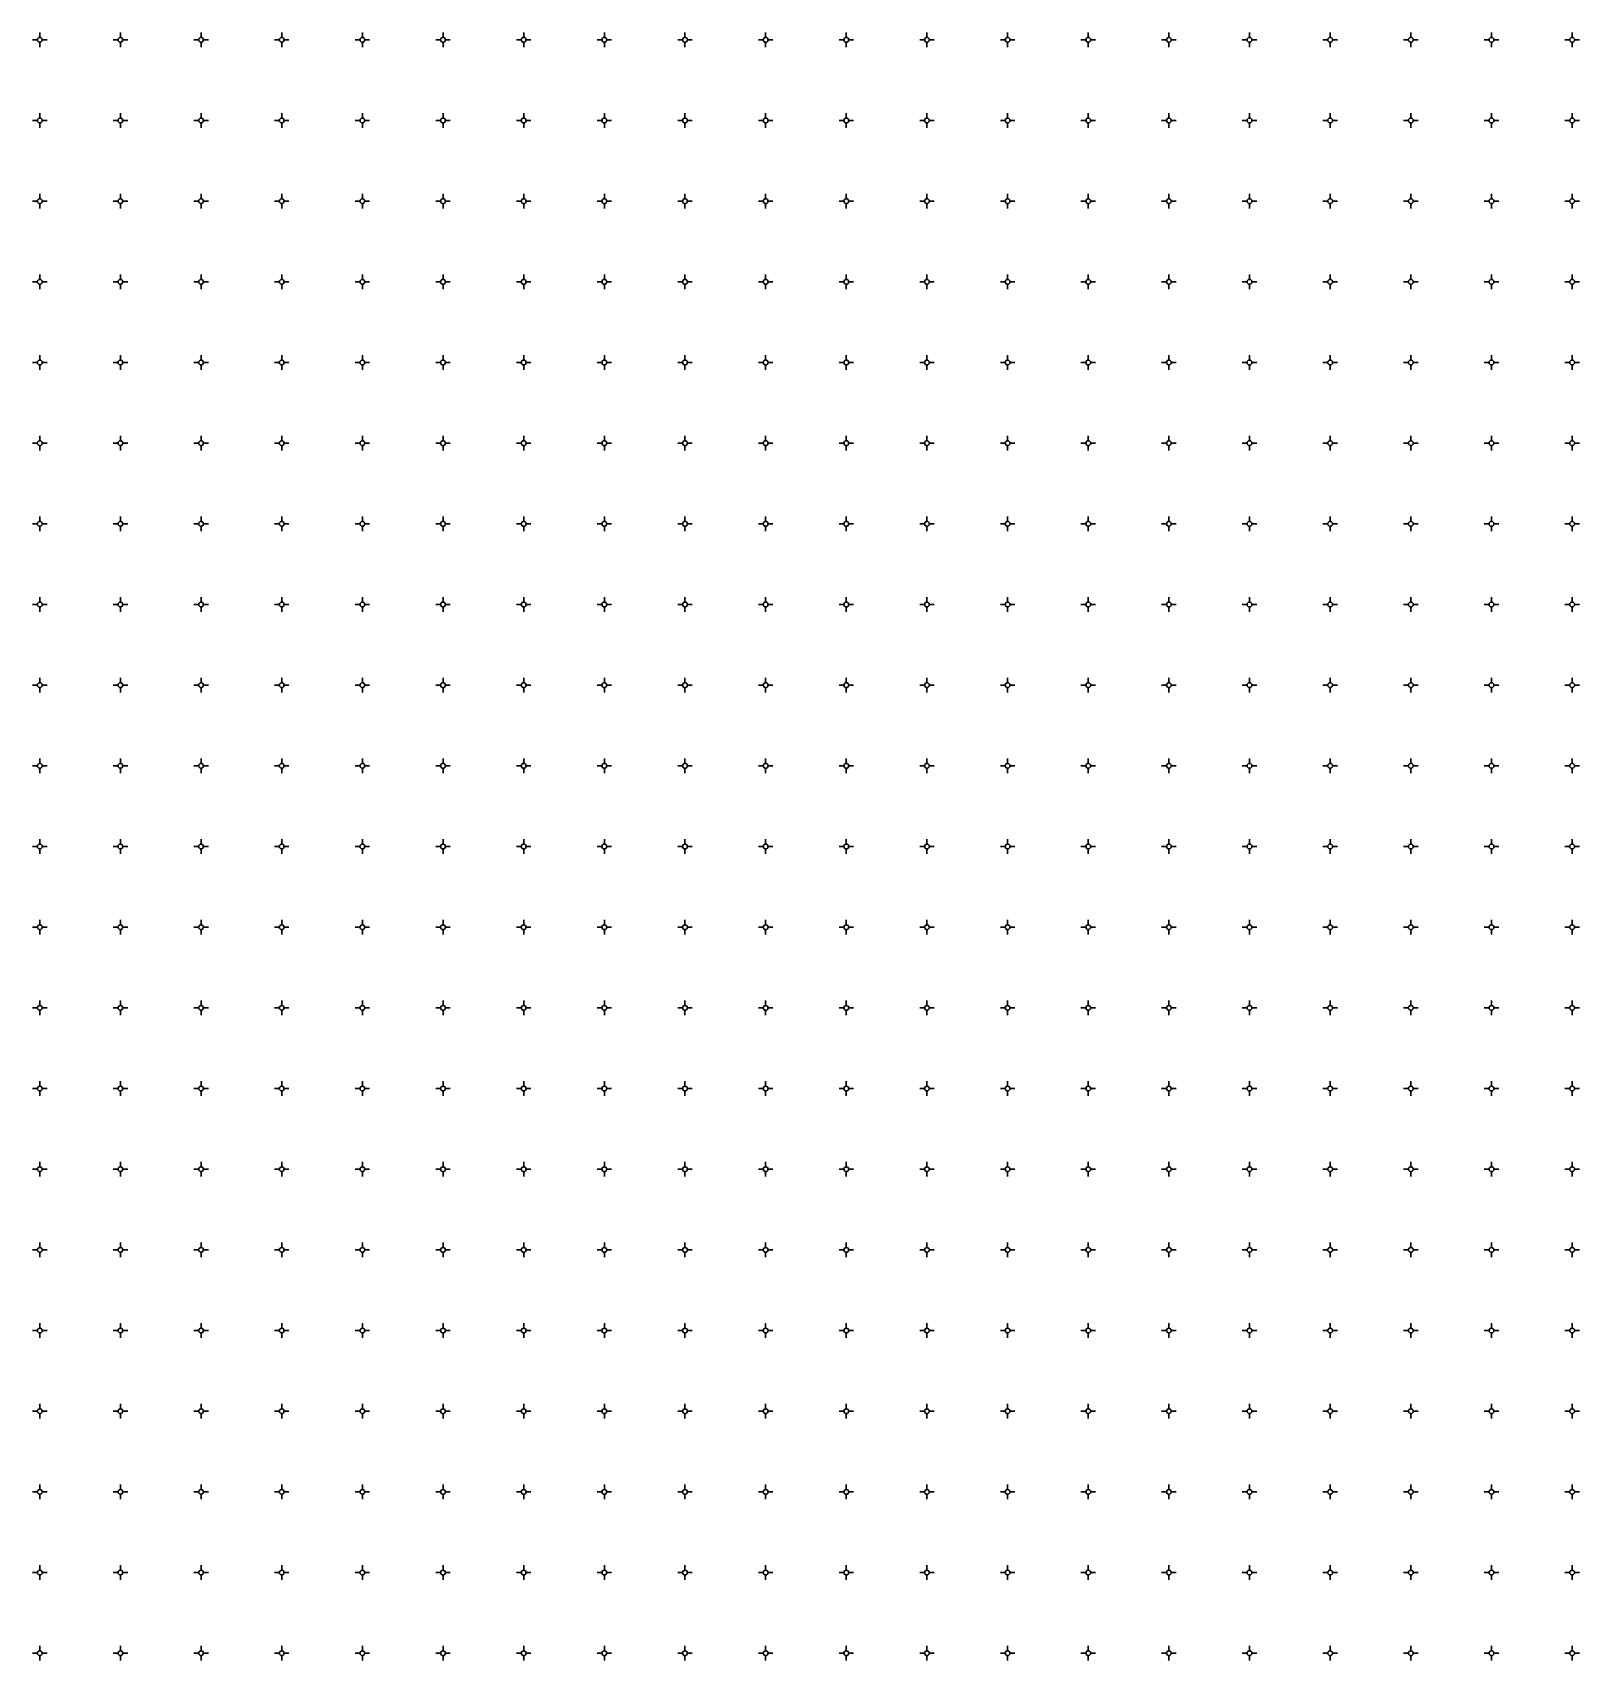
# Model space of a CAD drawing. Header units: millimetres. Extents: x 939 to 21029, y -693 to 9787.
# Drawn here: x 3522 to 4481, y 1709 to 2718 of the extents above; entities that cross this region are included whole.
import ezdxf

# ---------------------------------------------------------------- set-up
doc = ezdxf.new("R2010")
doc.units = ezdxf.units.MM
for name, color, linetype, lineweight in [('橘黄色', 30, 'Continuous', 30), ('浅蓝色', 141, 'Continuous', 30), ('灰色', 9, 'Continuous', 30), ('蓝色', 160, 'Continuous', 30), ('黑白', 7, 'Continuous', 30)]:
    doc.layers.add(name, color=color, linetype=linetype, lineweight=lineweight)

msp = doc.modelspace()

# ---------------------------------------------------------------- linework, layer by layer
at = {"layer": '橘黄色'}
for p, q in [((3526.3, 2715.3), (3526.3, 2718.3)), ((3576.3, 2715.3), (3576.3, 2718.3)), ((3626.3, 2715.3), (3626.3, 2718.3)), ((3676.3, 2715.3), (3676.3, 2718.3)), ((3726.3, 2715.3), (3726.3, 2718.3)), ((3776.3, 2715.3), (3776.3, 2718.3)), ((3826.3, 2715.3), (3826.3, 2718.3)), ((3876.3, 2715.3), (3876.3, 2718.3)), ((3926.3, 2715.3), (3926.3, 2718.3)), ((3976.3, 2715.3), (3976.3, 2718.3)), ((4026.3, 2715.3), (4026.3, 2718.3)), ((4076.3, 2715.3), (4076.3, 2718.3)), ((4126.3, 2715.3), (4126.3, 2718.3)), ((4176.3, 2715.3), (4176.3, 2718.3)), ((4226.3, 2715.3), (4226.3, 2718.3)), ((4276.3, 2715.3), (4276.3, 2718.3)), ((4326.3, 2715.3), (4326.3, 2718.3)), ((4376.3, 2715.3), (4376.3, 2718.3)), ((4426.3, 2715.3), (4426.3, 2718.3)), ((4476.3, 2715.3), (4476.3, 2718.3)), ((3526.3, 2662.3), (3526.3, 2659.3)), ((3576.3, 2662.3), (3576.3, 2659.3)), ((3626.3, 2662.3), (3626.3, 2659.3)), ((3676.3, 2662.3), (3676.3, 2659.3)), ((3726.3, 2662.3), (3726.3, 2659.3)), ((3776.3, 2662.3), (3776.3, 2659.3)), ((3826.3, 2662.3), (3826.3, 2659.3)), ((3876.3, 2662.3), (3876.3, 2659.3)), ((3926.3, 2662.3), (3926.3, 2659.3)), ((3976.3, 2662.3), (3976.3, 2659.3)), ((4026.3, 2662.3), (4026.3, 2659.3)), ((4076.3, 2662.3), (4076.3, 2659.3)), ((4126.3, 2662.3), (4126.3, 2659.3)), ((4176.3, 2662.3), (4176.3, 2659.3)), ((4226.3, 2662.3), (4226.3, 2659.3)), ((4276.3, 2662.3), (4276.3, 2659.3)), ((4326.3, 2662.3), (4326.3, 2659.3)), ((4376.3, 2662.3), (4376.3, 2659.3)), ((4426.3, 2662.3), (4426.3, 2659.3)), ((4476.3, 2662.3), (4476.3, 2659.3)), ((3526.3, 2615.3), (3526.3, 2618.3)), ((3576.3, 2615.3), (3576.3, 2618.3)), ((3626.3, 2615.3), (3626.3, 2618.3)), ((3676.3, 2615.3), (3676.3, 2618.3)), ((3726.3, 2615.3), (3726.3, 2618.3)), ((3776.3, 2615.3), (3776.3, 2618.3)), ((3826.3, 2615.3), (3826.3, 2618.3)), ((3876.3, 2615.3), (3876.3, 2618.3)), ((3926.3, 2615.3), (3926.3, 2618.3)), ((3976.3, 2615.3), (3976.3, 2618.3)), ((4026.3, 2615.3), (4026.3, 2618.3)), ((4076.3, 2615.3), (4076.3, 2618.3)), ((4126.3, 2615.3), (4126.3, 2618.3)), ((4176.3, 2615.3), (4176.3, 2618.3)), ((4226.3, 2615.3), (4226.3, 2618.3)), ((4276.3, 2615.3), (4276.3, 2618.3)), ((4326.3, 2615.3), (4326.3, 2618.3)), ((4376.3, 2615.3), (4376.3, 2618.3)), ((4426.3, 2615.3), (4426.3, 2618.3)), ((4476.3, 2615.3), (4476.3, 2618.3)), ((3526.3, 2562.3), (3526.3, 2559.3)), ((3576.3, 2562.3), (3576.3, 2559.3)), ((3626.3, 2562.3), (3626.3, 2559.3)), ((3676.3, 2562.3), (3676.3, 2559.3)), ((3726.3, 2562.3), (3726.3, 2559.3)), ((3776.3, 2562.3), (3776.3, 2559.3)), ((3826.3, 2562.3), (3826.3, 2559.3)), ((3876.3, 2562.3), (3876.3, 2559.3)), ((3926.3, 2562.3), (3926.3, 2559.3)), ((3976.3, 2562.3), (3976.3, 2559.3)), ((4026.3, 2562.3), (4026.3, 2559.3)), ((4076.3, 2562.3), (4076.3, 2559.3)), ((4126.3, 2562.3), (4126.3, 2559.3)), ((4176.3, 2562.3), (4176.3, 2559.3)), ((4226.3, 2562.3), (4226.3, 2559.3)), ((4276.3, 2562.3), (4276.3, 2559.3)), ((4326.3, 2562.3), (4326.3, 2559.3)), ((4376.3, 2562.3), (4376.3, 2559.3)), ((4426.3, 2562.3), (4426.3, 2559.3)), ((4476.3, 2562.3), (4476.3, 2559.3)), ((3526.3, 2515.3), (3526.3, 2518.3)), ((3576.3, 2515.3), (3576.3, 2518.3)), ((3626.3, 2515.3), (3626.3, 2518.3)), ((3676.3, 2515.3), (3676.3, 2518.3)), ((3726.3, 2515.3), (3726.3, 2518.3)), ((3776.3, 2515.3), (3776.3, 2518.3)), ((3826.3, 2515.3), (3826.3, 2518.3)), ((3876.3, 2515.3), (3876.3, 2518.3)), ((3926.3, 2515.3), (3926.3, 2518.3)), ((3976.3, 2515.3), (3976.3, 2518.3)), ((4026.3, 2515.3), (4026.3, 2518.3)), ((4076.3, 2515.3), (4076.3, 2518.3)), ((4126.3, 2515.3), (4126.3, 2518.3)), ((4176.3, 2515.3), (4176.3, 2518.3)), ((4226.3, 2515.3), (4226.3, 2518.3)), ((4276.3, 2515.3), (4276.3, 2518.3)), ((4326.3, 2515.3), (4326.3, 2518.3)), ((4376.3, 2515.3), (4376.3, 2518.3)), ((4426.3, 2515.3), (4426.3, 2518.3)), ((4476.3, 2515.3), (4476.3, 2518.3)), ((3526.3, 2462.3), (3526.3, 2459.3)), ((3576.3, 2462.3), (3576.3, 2459.3)), ((3626.3, 2462.3), (3626.3, 2459.3)), ((3676.3, 2462.3), (3676.3, 2459.3)), ((3726.3, 2462.3), (3726.3, 2459.3)), ((3776.3, 2462.3), (3776.3, 2459.3)), ((3826.3, 2462.3), (3826.3, 2459.3)), ((3876.3, 2462.3), (3876.3, 2459.3)), ((3926.3, 2462.3), (3926.3, 2459.3)), ((3976.3, 2462.3), (3976.3, 2459.3)), ((4026.3, 2462.3), (4026.3, 2459.3)), ((4076.3, 2462.3), (4076.3, 2459.3)), ((4126.3, 2462.3), (4126.3, 2459.3)), ((4176.3, 2462.3), (4176.3, 2459.3)), ((4226.3, 2462.3), (4226.3, 2459.3)), ((4276.3, 2462.3), (4276.3, 2459.3)), ((4326.3, 2462.3), (4326.3, 2459.3)), ((4376.3, 2462.3), (4376.3, 2459.3)), ((4426.3, 2462.3), (4426.3, 2459.3)), ((4476.3, 2462.3), (4476.3, 2459.3)), ((3526.3, 2415.3), (3526.3, 2418.3)), ((3576.3, 2415.3), (3576.3, 2418.3)), ((3626.3, 2415.3), (3626.3, 2418.3)), ((3676.3, 2415.3), (3676.3, 2418.3)), ((3726.3, 2415.3), (3726.3, 2418.3)), ((3776.3, 2415.3), (3776.3, 2418.3)), ((3826.3, 2415.3), (3826.3, 2418.3)), ((3876.3, 2415.3), (3876.3, 2418.3)), ((3926.3, 2415.3), (3926.3, 2418.3)), ((3976.3, 2415.3), (3976.3, 2418.3)), ((4026.3, 2415.3), (4026.3, 2418.3)), ((4076.3, 2415.3), (4076.3, 2418.3)), ((4126.3, 2415.3), (4126.3, 2418.3)), ((4176.3, 2415.3), (4176.3, 2418.3)), ((4226.3, 2415.3), (4226.3, 2418.3)), ((4276.3, 2415.3), (4276.3, 2418.3)), ((4326.3, 2415.3), (4326.3, 2418.3)), ((4376.3, 2415.3), (4376.3, 2418.3)), ((4426.3, 2415.3), (4426.3, 2418.3)), ((4476.3, 2415.3), (4476.3, 2418.3)), ((3526.3, 2362.3), (3526.3, 2359.3)), ((3576.3, 2362.3), (3576.3, 2359.3)), ((3626.3, 2362.3), (3626.3, 2359.3)), ((3676.3, 2362.3), (3676.3, 2359.3)), ((3726.3, 2362.3), (3726.3, 2359.3)), ((3776.3, 2362.3), (3776.3, 2359.3)), ((3826.3, 2362.3), (3826.3, 2359.3)), ((3876.3, 2362.3), (3876.3, 2359.3)), ((3926.3, 2362.3), (3926.3, 2359.3)), ((3976.3, 2362.3), (3976.3, 2359.3)), ((4026.3, 2362.3), (4026.3, 2359.3)), ((4076.3, 2362.3), (4076.3, 2359.3)), ((4126.3, 2362.3), (4126.3, 2359.3)), ((4176.3, 2362.3), (4176.3, 2359.3)), ((4226.3, 2362.3), (4226.3, 2359.3)), ((4276.3, 2362.3), (4276.3, 2359.3)), ((4326.3, 2362.3), (4326.3, 2359.3)), ((4376.3, 2362.3), (4376.3, 2359.3)), ((4426.3, 2362.3), (4426.3, 2359.3)), ((4476.3, 2362.3), (4476.3, 2359.3)), ((3526.3, 2315.3), (3526.3, 2318.3)), ((3576.3, 2315.3), (3576.3, 2318.3)), ((3626.3, 2315.3), (3626.3, 2318.3)), ((3676.3, 2315.3), (3676.3, 2318.3)), ((3726.3, 2315.3), (3726.3, 2318.3)), ((3776.3, 2315.3), (3776.3, 2318.3)), ((3826.3, 2315.3), (3826.3, 2318.3)), ((3876.3, 2315.3), (3876.3, 2318.3)), ((3926.3, 2315.3), (3926.3, 2318.3)), ((3976.3, 2315.3), (3976.3, 2318.3)), ((4026.3, 2315.3), (4026.3, 2318.3)), ((4076.3, 2315.3), (4076.3, 2318.3)), ((4126.3, 2315.3), (4126.3, 2318.3)), ((4176.3, 2315.3), (4176.3, 2318.3)), ((4226.3, 2315.3), (4226.3, 2318.3)), ((4276.3, 2315.3), (4276.3, 2318.3)), ((4326.3, 2315.3), (4326.3, 2318.3)), ((4376.3, 2315.3), (4376.3, 2318.3)), ((4426.3, 2315.3), (4426.3, 2318.3)), ((4476.3, 2315.3), (4476.3, 2318.3)), ((3526.3, 2262.3), (3526.3, 2259.3)), ((3576.3, 2262.3), (3576.3, 2259.3)), ((3626.3, 2262.3), (3626.3, 2259.3)), ((3676.3, 2262.3), (3676.3, 2259.3)), ((3726.3, 2262.3), (3726.3, 2259.3)), ((3776.3, 2262.3), (3776.3, 2259.3)), ((3826.3, 2262.3), (3826.3, 2259.3)), ((3876.3, 2262.3), (3876.3, 2259.3)), ((3926.3, 2262.3), (3926.3, 2259.3)), ((3976.3, 2262.3), (3976.3, 2259.3)), ((4026.3, 2262.3), (4026.3, 2259.3)), ((4076.3, 2262.3), (4076.3, 2259.3)), ((4126.3, 2262.3), (4126.3, 2259.3)), ((4176.3, 2262.3), (4176.3, 2259.3)), ((4226.3, 2262.3), (4226.3, 2259.3)), ((4276.3, 2262.3), (4276.3, 2259.3)), ((4326.3, 2262.3), (4326.3, 2259.3)), ((4376.3, 2262.3), (4376.3, 2259.3)), ((4426.3, 2262.3), (4426.3, 2259.3)), ((4476.3, 2262.3), (4476.3, 2259.3)), ((3526.3, 2215.3), (3526.3, 2218.3)), ((3576.3, 2215.3), (3576.3, 2218.3)), ((3626.3, 2215.3), (3626.3, 2218.3)), ((3676.3, 2215.3), (3676.3, 2218.3)), ((3726.3, 2215.3), (3726.3, 2218.3)), ((3776.3, 2215.3), (3776.3, 2218.3)), ((3826.3, 2215.3), (3826.3, 2218.3)), ((3876.3, 2215.3), (3876.3, 2218.3)), ((3926.3, 2215.3), (3926.3, 2218.3)), ((3976.3, 2215.3), (3976.3, 2218.3)), ((4026.3, 2215.3), (4026.3, 2218.3)), ((4076.3, 2215.3), (4076.3, 2218.3)), ((4126.3, 2215.3), (4126.3, 2218.3)), ((4176.3, 2215.3), (4176.3, 2218.3)), ((4226.3, 2215.3), (4226.3, 2218.3)), ((4276.3, 2215.3), (4276.3, 2218.3)), ((4326.3, 2215.3), (4326.3, 2218.3)), ((4376.3, 2215.3), (4376.3, 2218.3)), ((4426.3, 2215.3), (4426.3, 2218.3)), ((4476.3, 2215.3), (4476.3, 2218.3)), ((3526.3, 2162.3), (3526.3, 2159.3)), ((3576.3, 2162.3), (3576.3, 2159.3)), ((3626.3, 2162.3), (3626.3, 2159.3)), ((3676.3, 2162.3), (3676.3, 2159.3)), ((3726.3, 2162.3), (3726.3, 2159.3)), ((3776.3, 2162.3), (3776.3, 2159.3)), ((3826.3, 2162.3), (3826.3, 2159.3)), ((3876.3, 2162.3), (3876.3, 2159.3)), ((3926.3, 2162.3), (3926.3, 2159.3)), ((3976.3, 2162.3), (3976.3, 2159.3)), ((4026.3, 2162.3), (4026.3, 2159.3)), ((4076.3, 2162.3), (4076.3, 2159.3)), ((4126.3, 2162.3), (4126.3, 2159.3)), ((4176.3, 2162.3), (4176.3, 2159.3)), ((4226.3, 2162.3), (4226.3, 2159.3)), ((4276.3, 2162.3), (4276.3, 2159.3)), ((4326.3, 2162.3), (4326.3, 2159.3)), ((4376.3, 2162.3), (4376.3, 2159.3)), ((4426.3, 2162.3), (4426.3, 2159.3)), ((4476.3, 2162.3), (4476.3, 2159.3)), ((3526.3, 2115.3), (3526.3, 2118.3)), ((3576.3, 2115.3), (3576.3, 2118.3)), ((3626.3, 2115.3), (3626.3, 2118.3)), ((3676.3, 2115.3), (3676.3, 2118.3)), ((3726.3, 2115.3), (3726.3, 2118.3)), ((3776.3, 2115.3), (3776.3, 2118.3)), ((3826.3, 2115.3), (3826.3, 2118.3)), ((3876.3, 2115.3), (3876.3, 2118.3)), ((3926.3, 2115.3), (3926.3, 2118.3)), ((3976.3, 2115.3), (3976.3, 2118.3)), ((4026.3, 2115.3), (4026.3, 2118.3)), ((4076.3, 2115.3), (4076.3, 2118.3)), ((4126.3, 2115.3), (4126.3, 2118.3)), ((4176.3, 2115.3), (4176.3, 2118.3)), ((4226.3, 2115.3), (4226.3, 2118.3)), ((4276.3, 2115.3), (4276.3, 2118.3)), ((4326.3, 2115.3), (4326.3, 2118.3)), ((4376.3, 2115.3), (4376.3, 2118.3)), ((4426.3, 2115.3), (4426.3, 2118.3)), ((4476.3, 2115.3), (4476.3, 2118.3)), ((3526.3, 2062.3), (3526.3, 2059.3)), ((3576.3, 2062.3), (3576.3, 2059.3)), ((3626.3, 2062.3), (3626.3, 2059.3)), ((3676.3, 2062.3), (3676.3, 2059.3)), ((3726.3, 2062.3), (3726.3, 2059.3)), ((3776.3, 2062.3), (3776.3, 2059.3)), ((3826.3, 2062.3), (3826.3, 2059.3)), ((3876.3, 2062.3), (3876.3, 2059.3)), ((3926.3, 2062.3), (3926.3, 2059.3)), ((3976.3, 2062.3), (3976.3, 2059.3)), ((4026.3, 2062.3), (4026.3, 2059.3)), ((4076.3, 2062.3), (4076.3, 2059.3)), ((4126.3, 2062.3), (4126.3, 2059.3)), ((4176.3, 2062.3), (4176.3, 2059.3)), ((4226.3, 2062.3), (4226.3, 2059.3)), ((4276.3, 2062.3), (4276.3, 2059.3)), ((4326.3, 2062.3), (4326.3, 2059.3)), ((4376.3, 2062.3), (4376.3, 2059.3)), ((4426.3, 2062.3), (4426.3, 2059.3)), ((4476.3, 2062.3), (4476.3, 2059.3)), ((3526.3, 2015.3), (3526.3, 2018.3)), ((3576.3, 2015.3), (3576.3, 2018.3)), ((3626.3, 2015.3), (3626.3, 2018.3)), ((3676.3, 2015.3), (3676.3, 2018.3)), ((3726.3, 2015.3), (3726.3, 2018.3)), ((3776.3, 2015.3), (3776.3, 2018.3)), ((3826.3, 2015.3), (3826.3, 2018.3)), ((3876.3, 2015.3), (3876.3, 2018.3)), ((3926.3, 2015.3), (3926.3, 2018.3)), ((3976.3, 2015.3), (3976.3, 2018.3)), ((4026.3, 2015.3), (4026.3, 2018.3)), ((4076.3, 2015.3), (4076.3, 2018.3)), ((4126.3, 2015.3), (4126.3, 2018.3)), ((4176.3, 2015.3), (4176.3, 2018.3)), ((4226.3, 2015.3), (4226.3, 2018.3)), ((4276.3, 2015.3), (4276.3, 2018.3)), ((4326.3, 2015.3), (4326.3, 2018.3)), ((4376.3, 2015.3), (4376.3, 2018.3)), ((4426.3, 2015.3), (4426.3, 2018.3)), ((4476.3, 2015.3), (4476.3, 2018.3)), ((3526.3, 1962.3), (3526.3, 1959.3)), ((3576.3, 1962.3), (3576.3, 1959.3)), ((3626.3, 1962.3), (3626.3, 1959.3)), ((3676.3, 1962.3), (3676.3, 1959.3)), ((3726.3, 1962.3), (3726.3, 1959.3)), ((3776.3, 1962.3), (3776.3, 1959.3)), ((3826.3, 1962.3), (3826.3, 1959.3)), ((3876.3, 1962.3), (3876.3, 1959.3)), ((3926.3, 1962.3), (3926.3, 1959.3)), ((3976.3, 1962.3), (3976.3, 1959.3)), ((4026.3, 1962.3), (4026.3, 1959.3)), ((4076.3, 1962.3), (4076.3, 1959.3)), ((4126.3, 1962.3), (4126.3, 1959.3)), ((4176.3, 1962.3), (4176.3, 1959.3)), ((4226.3, 1962.3), (4226.3, 1959.3)), ((4276.3, 1962.3), (4276.3, 1959.3)), ((4326.3, 1962.3), (4326.3, 1959.3)), ((4376.3, 1962.3), (4376.3, 1959.3)), ((4426.3, 1962.3), (4426.3, 1959.3)), ((4476.3, 1962.3), (4476.3, 1959.3)), ((3526.3, 1915.3), (3526.3, 1918.3)), ((3576.3, 1915.3), (3576.3, 1918.3)), ((3626.3, 1915.3), (3626.3, 1918.3)), ((3676.3, 1915.3), (3676.3, 1918.3)), ((3726.3, 1915.3), (3726.3, 1918.3)), ((3776.3, 1915.3), (3776.3, 1918.3)), ((3826.3, 1915.3), (3826.3, 1918.3)), ((3876.3, 1915.3), (3876.3, 1918.3)), ((3926.3, 1915.3), (3926.3, 1918.3)), ((3976.3, 1915.3), (3976.3, 1918.3)), ((4026.3, 1915.3), (4026.3, 1918.3)), ((4076.3, 1915.3), (4076.3, 1918.3)), ((4126.3, 1915.3), (4126.3, 1918.3)), ((4176.3, 1915.3), (4176.3, 1918.3)), ((4226.3, 1915.3), (4226.3, 1918.3)), ((4276.3, 1915.3), (4276.3, 1918.3)), ((4326.3, 1915.3), (4326.3, 1918.3)), ((4376.3, 1915.3), (4376.3, 1918.3)), ((4426.3, 1915.3), (4426.3, 1918.3)), ((4476.3, 1915.3), (4476.3, 1918.3)), ((3526.3, 1862.3), (3526.3, 1859.3)), ((3576.3, 1862.3), (3576.3, 1859.3)), ((3626.3, 1862.3), (3626.3, 1859.3)), ((3676.3, 1862.3), (3676.3, 1859.3)), ((3726.3, 1862.3), (3726.3, 1859.3)), ((3776.3, 1862.3), (3776.3, 1859.3)), ((3826.3, 1862.3), (3826.3, 1859.3)), ((3876.3, 1862.3), (3876.3, 1859.3)), ((3926.3, 1862.3), (3926.3, 1859.3)), ((3976.3, 1862.3), (3976.3, 1859.3)), ((4026.3, 1862.3), (4026.3, 1859.3)), ((4076.3, 1862.3), (4076.3, 1859.3)), ((4126.3, 1862.3), (4126.3, 1859.3)), ((4176.3, 1862.3), (4176.3, 1859.3)), ((4226.3, 1862.3), (4226.3, 1859.3)), ((4276.3, 1862.3), (4276.3, 1859.3)), ((4326.3, 1862.3), (4326.3, 1859.3)), ((4376.3, 1862.3), (4376.3, 1859.3)), ((4426.3, 1862.3), (4426.3, 1859.3)), ((4476.3, 1862.3), (4476.3, 1859.3)), ((3526.3, 1815.3), (3526.3, 1818.3)), ((3576.3, 1815.3), (3576.3, 1818.3)), ((3626.3, 1815.3), (3626.3, 1818.3)), ((3676.3, 1815.3), (3676.3, 1818.3)), ((3726.3, 1815.3), (3726.3, 1818.3)), ((3776.3, 1815.3), (3776.3, 1818.3)), ((3826.3, 1815.3), (3826.3, 1818.3)), ((3876.3, 1815.3), (3876.3, 1818.3)), ((3926.3, 1815.3), (3926.3, 1818.3)), ((3976.3, 1815.3), (3976.3, 1818.3)), ((4026.3, 1815.3), (4026.3, 1818.3)), ((4076.3, 1815.3), (4076.3, 1818.3)), ((4126.3, 1815.3), (4126.3, 1818.3)), ((4176.3, 1815.3), (4176.3, 1818.3)), ((4226.3, 1815.3), (4226.3, 1818.3)), ((4276.3, 1815.3), (4276.3, 1818.3)), ((4326.3, 1815.3), (4326.3, 1818.3)), ((4376.3, 1815.3), (4376.3, 1818.3)), ((4426.3, 1815.3), (4426.3, 1818.3)), ((4476.3, 1815.3), (4476.3, 1818.3)), ((3526.3, 1762.3), (3526.3, 1759.3)), ((3576.3, 1762.3), (3576.3, 1759.3)), ((3626.3, 1762.3), (3626.3, 1759.3)), ((3676.3, 1762.3), (3676.3, 1759.3)), ((3726.3, 1762.3), (3726.3, 1759.3)), ((3776.3, 1762.3), (3776.3, 1759.3)), ((3826.3, 1762.3), (3826.3, 1759.3)), ((3876.3, 1762.3), (3876.3, 1759.3)), ((3926.3, 1762.3), (3926.3, 1759.3)), ((3976.3, 1762.3), (3976.3, 1759.3)), ((4026.3, 1762.3), (4026.3, 1759.3)), ((4076.3, 1762.3), (4076.3, 1759.3)), ((4126.3, 1762.3), (4126.3, 1759.3)), ((4176.3, 1762.3), (4176.3, 1759.3)), ((4226.3, 1762.3), (4226.3, 1759.3)), ((4276.3, 1762.3), (4276.3, 1759.3)), ((4326.3, 1762.3), (4326.3, 1759.3)), ((4376.3, 1762.3), (4376.3, 1759.3)), ((4426.3, 1762.3), (4426.3, 1759.3)), ((4476.3, 1762.3), (4476.3, 1759.3)), ((3526.3, 1715.3), (3526.3, 1718.3)), ((3576.3, 1715.3), (3576.3, 1718.3)), ((3626.3, 1715.3), (3626.3, 1718.3)), ((3676.3, 1715.3), (3676.3, 1718.3)), ((3726.3, 1715.3), (3726.3, 1718.3)), ((3776.3, 1715.3), (3776.3, 1718.3)), ((3826.3, 1715.3), (3826.3, 1718.3)), ((3876.3, 1715.3), (3876.3, 1718.3)), ((3926.3, 1715.3), (3926.3, 1718.3)), ((3976.3, 1715.3), (3976.3, 1718.3)), ((4026.3, 1715.3), (4026.3, 1718.3)), ((4076.3, 1715.3), (4076.3, 1718.3)), ((4126.3, 1715.3), (4126.3, 1718.3)), ((4176.3, 1715.3), (4176.3, 1718.3)), ((4226.3, 1715.3), (4226.3, 1718.3)), ((4276.3, 1715.3), (4276.3, 1718.3)), ((4326.3, 1715.3), (4326.3, 1718.3)), ((4376.3, 1715.3), (4376.3, 1718.3)), ((4426.3, 1715.3), (4426.3, 1718.3)), ((4476.3, 1715.3), (4476.3, 1718.3))]:
    msp.add_line(p, q, dxfattribs=at)
at = {"layer": '浅蓝色'}
for p, q in [((3526.3, 2712.3), (3526.3, 2709.3)), ((3576.3, 2712.3), (3576.3, 2709.3)), ((3626.3, 2712.3), (3626.3, 2709.3)), ((3676.3, 2712.3), (3676.3, 2709.3)), ((3726.3, 2712.3), (3726.3, 2709.3)), ((3776.3, 2712.3), (3776.3, 2709.3)), ((3826.3, 2712.3), (3826.3, 2709.3)), ((3876.3, 2712.3), (3876.3, 2709.3)), ((3926.3, 2712.3), (3926.3, 2709.3)), ((3976.3, 2712.3), (3976.3, 2709.3)), ((4026.3, 2712.3), (4026.3, 2709.3)), ((4076.3, 2712.3), (4076.3, 2709.3)), ((4126.3, 2712.3), (4126.3, 2709.3)), ((4176.3, 2712.3), (4176.3, 2709.3)), ((4226.3, 2712.3), (4226.3, 2709.3)), ((4276.3, 2712.3), (4276.3, 2709.3)), ((4326.3, 2712.3), (4326.3, 2709.3)), ((4376.3, 2712.3), (4376.3, 2709.3)), ((4426.3, 2712.3), (4426.3, 2709.3)), ((4476.3, 2712.3), (4476.3, 2709.3)), ((3526.3, 2665.3), (3526.3, 2668.3)), ((3576.3, 2665.3), (3576.3, 2668.3)), ((3626.3, 2665.3), (3626.3, 2668.3)), ((3676.3, 2665.3), (3676.3, 2668.3)), ((3726.3, 2665.3), (3726.3, 2668.3)), ((3776.3, 2665.3), (3776.3, 2668.3)), ((3826.3, 2665.3), (3826.3, 2668.3)), ((3876.3, 2665.3), (3876.3, 2668.3)), ((3926.3, 2665.3), (3926.3, 2668.3)), ((3976.3, 2665.3), (3976.3, 2668.3)), ((4026.3, 2665.3), (4026.3, 2668.3)), ((4076.3, 2665.3), (4076.3, 2668.3)), ((4126.3, 2665.3), (4126.3, 2668.3)), ((4176.3, 2665.3), (4176.3, 2668.3)), ((4226.3, 2665.3), (4226.3, 2668.3)), ((4276.3, 2665.3), (4276.3, 2668.3)), ((4326.3, 2665.3), (4326.3, 2668.3)), ((4376.3, 2665.3), (4376.3, 2668.3)), ((4426.3, 2665.3), (4426.3, 2668.3)), ((4476.3, 2665.3), (4476.3, 2668.3)), ((3526.3, 2612.3), (3526.3, 2609.3)), ((3576.3, 2612.3), (3576.3, 2609.3)), ((3626.3, 2612.3), (3626.3, 2609.3)), ((3676.3, 2612.3), (3676.3, 2609.3)), ((3726.3, 2612.3), (3726.3, 2609.3)), ((3776.3, 2612.3), (3776.3, 2609.3)), ((3826.3, 2612.3), (3826.3, 2609.3)), ((3876.3, 2612.3), (3876.3, 2609.3)), ((3926.3, 2612.3), (3926.3, 2609.3)), ((3976.3, 2612.3), (3976.3, 2609.3)), ((4026.3, 2612.3), (4026.3, 2609.3)), ((4076.3, 2612.3), (4076.3, 2609.3)), ((4126.3, 2612.3), (4126.3, 2609.3)), ((4176.3, 2612.3), (4176.3, 2609.3)), ((4226.3, 2612.3), (4226.3, 2609.3)), ((4276.3, 2612.3), (4276.3, 2609.3)), ((4326.3, 2612.3), (4326.3, 2609.3)), ((4376.3, 2612.3), (4376.3, 2609.3)), ((4426.3, 2612.3), (4426.3, 2609.3)), ((4476.3, 2612.3), (4476.3, 2609.3)), ((3526.3, 2565.3), (3526.3, 2568.3)), ((3576.3, 2565.3), (3576.3, 2568.3)), ((3626.3, 2565.3), (3626.3, 2568.3)), ((3676.3, 2565.3), (3676.3, 2568.3)), ((3726.3, 2565.3), (3726.3, 2568.3)), ((3776.3, 2565.3), (3776.3, 2568.3)), ((3826.3, 2565.3), (3826.3, 2568.3)), ((3876.3, 2565.3), (3876.3, 2568.3)), ((3926.3, 2565.3), (3926.3, 2568.3)), ((3976.3, 2565.3), (3976.3, 2568.3)), ((4026.3, 2565.3), (4026.3, 2568.3)), ((4076.3, 2565.3), (4076.3, 2568.3)), ((4126.3, 2565.3), (4126.3, 2568.3)), ((4176.3, 2565.3), (4176.3, 2568.3)), ((4226.3, 2565.3), (4226.3, 2568.3)), ((4276.3, 2565.3), (4276.3, 2568.3)), ((4326.3, 2565.3), (4326.3, 2568.3)), ((4376.3, 2565.3), (4376.3, 2568.3)), ((4426.3, 2565.3), (4426.3, 2568.3)), ((4476.3, 2565.3), (4476.3, 2568.3)), ((3526.3, 2512.3), (3526.3, 2509.3)), ((3576.3, 2512.3), (3576.3, 2509.3)), ((3626.3, 2512.3), (3626.3, 2509.3)), ((3676.3, 2512.3), (3676.3, 2509.3)), ((3726.3, 2512.3), (3726.3, 2509.3)), ((3776.3, 2512.3), (3776.3, 2509.3)), ((3826.3, 2512.3), (3826.3, 2509.3)), ((3876.3, 2512.3), (3876.3, 2509.3)), ((3926.3, 2512.3), (3926.3, 2509.3)), ((3976.3, 2512.3), (3976.3, 2509.3)), ((4026.3, 2512.3), (4026.3, 2509.3)), ((4076.3, 2512.3), (4076.3, 2509.3)), ((4126.3, 2512.3), (4126.3, 2509.3)), ((4176.3, 2512.3), (4176.3, 2509.3)), ((4226.3, 2512.3), (4226.3, 2509.3)), ((4276.3, 2512.3), (4276.3, 2509.3)), ((4326.3, 2512.3), (4326.3, 2509.3)), ((4376.3, 2512.3), (4376.3, 2509.3)), ((4426.3, 2512.3), (4426.3, 2509.3)), ((4476.3, 2512.3), (4476.3, 2509.3)), ((3526.3, 2465.3), (3526.3, 2468.3)), ((3576.3, 2465.3), (3576.3, 2468.3)), ((3626.3, 2465.3), (3626.3, 2468.3)), ((3676.3, 2465.3), (3676.3, 2468.3)), ((3726.3, 2465.3), (3726.3, 2468.3)), ((3776.3, 2465.3), (3776.3, 2468.3)), ((3826.3, 2465.3), (3826.3, 2468.3)), ((3876.3, 2465.3), (3876.3, 2468.3)), ((3926.3, 2465.3), (3926.3, 2468.3)), ((3976.3, 2465.3), (3976.3, 2468.3)), ((4026.3, 2465.3), (4026.3, 2468.3)), ((4076.3, 2465.3), (4076.3, 2468.3)), ((4126.3, 2465.3), (4126.3, 2468.3)), ((4176.3, 2465.3), (4176.3, 2468.3)), ((4226.3, 2465.3), (4226.3, 2468.3)), ((4276.3, 2465.3), (4276.3, 2468.3)), ((4326.3, 2465.3), (4326.3, 2468.3)), ((4376.3, 2465.3), (4376.3, 2468.3)), ((4426.3, 2465.3), (4426.3, 2468.3)), ((4476.3, 2465.3), (4476.3, 2468.3)), ((3526.3, 2412.3), (3526.3, 2409.3)), ((3576.3, 2412.3), (3576.3, 2409.3)), ((3626.3, 2412.3), (3626.3, 2409.3)), ((3676.3, 2412.3), (3676.3, 2409.3)), ((3726.3, 2412.3), (3726.3, 2409.3)), ((3776.3, 2412.3), (3776.3, 2409.3)), ((3826.3, 2412.3), (3826.3, 2409.3)), ((3876.3, 2412.3), (3876.3, 2409.3)), ((3926.3, 2412.3), (3926.3, 2409.3)), ((3976.3, 2412.3), (3976.3, 2409.3)), ((4026.3, 2412.3), (4026.3, 2409.3)), ((4076.3, 2412.3), (4076.3, 2409.3)), ((4126.3, 2412.3), (4126.3, 2409.3)), ((4176.3, 2412.3), (4176.3, 2409.3)), ((4226.3, 2412.3), (4226.3, 2409.3)), ((4276.3, 2412.3), (4276.3, 2409.3)), ((4326.3, 2412.3), (4326.3, 2409.3)), ((4376.3, 2412.3), (4376.3, 2409.3)), ((4426.3, 2412.3), (4426.3, 2409.3)), ((4476.3, 2412.3), (4476.3, 2409.3)), ((3526.3, 2365.3), (3526.3, 2368.3)), ((3576.3, 2365.3), (3576.3, 2368.3)), ((3626.3, 2365.3), (3626.3, 2368.3)), ((3676.3, 2365.3), (3676.3, 2368.3)), ((3726.3, 2365.3), (3726.3, 2368.3)), ((3776.3, 2365.3), (3776.3, 2368.3)), ((3826.3, 2365.3), (3826.3, 2368.3)), ((3876.3, 2365.3), (3876.3, 2368.3)), ((3926.3, 2365.3), (3926.3, 2368.3)), ((3976.3, 2365.3), (3976.3, 2368.3)), ((4026.3, 2365.3), (4026.3, 2368.3)), ((4076.3, 2365.3), (4076.3, 2368.3)), ((4126.3, 2365.3), (4126.3, 2368.3)), ((4176.3, 2365.3), (4176.3, 2368.3)), ((4226.3, 2365.3), (4226.3, 2368.3)), ((4276.3, 2365.3), (4276.3, 2368.3)), ((4326.3, 2365.3), (4326.3, 2368.3)), ((4376.3, 2365.3), (4376.3, 2368.3)), ((4426.3, 2365.3), (4426.3, 2368.3)), ((4476.3, 2365.3), (4476.3, 2368.3)), ((3526.3, 2312.3), (3526.3, 2309.3)), ((3576.3, 2312.3), (3576.3, 2309.3)), ((3626.3, 2312.3), (3626.3, 2309.3)), ((3676.3, 2312.3), (3676.3, 2309.3)), ((3726.3, 2312.3), (3726.3, 2309.3)), ((3776.3, 2312.3), (3776.3, 2309.3)), ((3826.3, 2312.3), (3826.3, 2309.3)), ((3876.3, 2312.3), (3876.3, 2309.3)), ((3926.3, 2312.3), (3926.3, 2309.3)), ((3976.3, 2312.3), (3976.3, 2309.3)), ((4026.3, 2312.3), (4026.3, 2309.3)), ((4076.3, 2312.3), (4076.3, 2309.3)), ((4126.3, 2312.3), (4126.3, 2309.3)), ((4176.3, 2312.3), (4176.3, 2309.3)), ((4226.3, 2312.3), (4226.3, 2309.3)), ((4276.3, 2312.3), (4276.3, 2309.3)), ((4326.3, 2312.3), (4326.3, 2309.3)), ((4376.3, 2312.3), (4376.3, 2309.3)), ((4426.3, 2312.3), (4426.3, 2309.3)), ((4476.3, 2312.3), (4476.3, 2309.3)), ((3526.3, 2265.3), (3526.3, 2268.3)), ((3576.3, 2265.3), (3576.3, 2268.3)), ((3626.3, 2265.3), (3626.3, 2268.3)), ((3676.3, 2265.3), (3676.3, 2268.3)), ((3726.3, 2265.3), (3726.3, 2268.3)), ((3776.3, 2265.3), (3776.3, 2268.3)), ((3826.3, 2265.3), (3826.3, 2268.3)), ((3876.3, 2265.3), (3876.3, 2268.3)), ((3926.3, 2265.3), (3926.3, 2268.3)), ((3976.3, 2265.3), (3976.3, 2268.3)), ((4026.3, 2265.3), (4026.3, 2268.3)), ((4076.3, 2265.3), (4076.3, 2268.3)), ((4126.3, 2265.3), (4126.3, 2268.3)), ((4176.3, 2265.3), (4176.3, 2268.3)), ((4226.3, 2265.3), (4226.3, 2268.3)), ((4276.3, 2265.3), (4276.3, 2268.3)), ((4326.3, 2265.3), (4326.3, 2268.3)), ((4376.3, 2265.3), (4376.3, 2268.3)), ((4426.3, 2265.3), (4426.3, 2268.3)), ((4476.3, 2265.3), (4476.3, 2268.3)), ((3526.3, 2212.3), (3526.3, 2209.3)), ((3576.3, 2212.3), (3576.3, 2209.3)), ((3626.3, 2212.3), (3626.3, 2209.3)), ((3676.3, 2212.3), (3676.3, 2209.3)), ((3726.3, 2212.3), (3726.3, 2209.3)), ((3776.3, 2212.3), (3776.3, 2209.3)), ((3826.3, 2212.3), (3826.3, 2209.3)), ((3876.3, 2212.3), (3876.3, 2209.3)), ((3926.3, 2212.3), (3926.3, 2209.3)), ((3976.3, 2212.3), (3976.3, 2209.3)), ((4026.3, 2212.3), (4026.3, 2209.3)), ((4076.3, 2212.3), (4076.3, 2209.3)), ((4126.3, 2212.3), (4126.3, 2209.3)), ((4176.3, 2212.3), (4176.3, 2209.3)), ((4226.3, 2212.3), (4226.3, 2209.3)), ((4276.3, 2212.3), (4276.3, 2209.3)), ((4326.3, 2212.3), (4326.3, 2209.3)), ((4376.3, 2212.3), (4376.3, 2209.3)), ((4426.3, 2212.3), (4426.3, 2209.3)), ((4476.3, 2212.3), (4476.3, 2209.3)), ((3526.3, 2165.3), (3526.3, 2168.3)), ((3576.3, 2165.3), (3576.3, 2168.3)), ((3626.3, 2165.3), (3626.3, 2168.3)), ((3676.3, 2165.3), (3676.3, 2168.3)), ((3726.3, 2165.3), (3726.3, 2168.3)), ((3776.3, 2165.3), (3776.3, 2168.3)), ((3826.3, 2165.3), (3826.3, 2168.3)), ((3876.3, 2165.3), (3876.3, 2168.3)), ((3926.3, 2165.3), (3926.3, 2168.3)), ((3976.3, 2165.3), (3976.3, 2168.3)), ((4026.3, 2165.3), (4026.3, 2168.3)), ((4076.3, 2165.3), (4076.3, 2168.3)), ((4126.3, 2165.3), (4126.3, 2168.3)), ((4176.3, 2165.3), (4176.3, 2168.3)), ((4226.3, 2165.3), (4226.3, 2168.3)), ((4276.3, 2165.3), (4276.3, 2168.3)), ((4326.3, 2165.3), (4326.3, 2168.3)), ((4376.3, 2165.3), (4376.3, 2168.3)), ((4426.3, 2165.3), (4426.3, 2168.3)), ((4476.3, 2165.3), (4476.3, 2168.3)), ((3526.3, 2112.3), (3526.3, 2109.3)), ((3576.3, 2112.3), (3576.3, 2109.3)), ((3626.3, 2112.3), (3626.3, 2109.3)), ((3676.3, 2112.3), (3676.3, 2109.3)), ((3726.3, 2112.3), (3726.3, 2109.3)), ((3776.3, 2112.3), (3776.3, 2109.3)), ((3826.3, 2112.3), (3826.3, 2109.3)), ((3876.3, 2112.3), (3876.3, 2109.3)), ((3926.3, 2112.3), (3926.3, 2109.3)), ((3976.3, 2112.3), (3976.3, 2109.3)), ((4026.3, 2112.3), (4026.3, 2109.3)), ((4076.3, 2112.3), (4076.3, 2109.3)), ((4126.3, 2112.3), (4126.3, 2109.3)), ((4176.3, 2112.3), (4176.3, 2109.3)), ((4226.3, 2112.3), (4226.3, 2109.3)), ((4276.3, 2112.3), (4276.3, 2109.3)), ((4326.3, 2112.3), (4326.3, 2109.3)), ((4376.3, 2112.3), (4376.3, 2109.3)), ((4426.3, 2112.3), (4426.3, 2109.3)), ((4476.3, 2112.3), (4476.3, 2109.3)), ((3526.3, 2065.3), (3526.3, 2068.3)), ((3576.3, 2065.3), (3576.3, 2068.3)), ((3626.3, 2065.3), (3626.3, 2068.3)), ((3676.3, 2065.3), (3676.3, 2068.3)), ((3726.3, 2065.3), (3726.3, 2068.3)), ((3776.3, 2065.3), (3776.3, 2068.3)), ((3826.3, 2065.3), (3826.3, 2068.3)), ((3876.3, 2065.3), (3876.3, 2068.3)), ((3926.3, 2065.3), (3926.3, 2068.3)), ((3976.3, 2065.3), (3976.3, 2068.3)), ((4026.3, 2065.3), (4026.3, 2068.3)), ((4076.3, 2065.3), (4076.3, 2068.3)), ((4126.3, 2065.3), (4126.3, 2068.3)), ((4176.3, 2065.3), (4176.3, 2068.3)), ((4226.3, 2065.3), (4226.3, 2068.3)), ((4276.3, 2065.3), (4276.3, 2068.3)), ((4326.3, 2065.3), (4326.3, 2068.3)), ((4376.3, 2065.3), (4376.3, 2068.3)), ((4426.3, 2065.3), (4426.3, 2068.3)), ((4476.3, 2065.3), (4476.3, 2068.3)), ((3526.3, 2012.3), (3526.3, 2009.3)), ((3576.3, 2012.3), (3576.3, 2009.3)), ((3626.3, 2012.3), (3626.3, 2009.3)), ((3676.3, 2012.3), (3676.3, 2009.3)), ((3726.3, 2012.3), (3726.3, 2009.3)), ((3776.3, 2012.3), (3776.3, 2009.3)), ((3826.3, 2012.3), (3826.3, 2009.3)), ((3876.3, 2012.3), (3876.3, 2009.3)), ((3926.3, 2012.3), (3926.3, 2009.3)), ((3976.3, 2012.3), (3976.3, 2009.3)), ((4026.3, 2012.3), (4026.3, 2009.3)), ((4076.3, 2012.3), (4076.3, 2009.3)), ((4126.3, 2012.3), (4126.3, 2009.3)), ((4176.3, 2012.3), (4176.3, 2009.3)), ((4226.3, 2012.3), (4226.3, 2009.3)), ((4276.3, 2012.3), (4276.3, 2009.3)), ((4326.3, 2012.3), (4326.3, 2009.3)), ((4376.3, 2012.3), (4376.3, 2009.3)), ((4426.3, 2012.3), (4426.3, 2009.3)), ((4476.3, 2012.3), (4476.3, 2009.3)), ((3526.3, 1965.3), (3526.3, 1968.3)), ((3576.3, 1965.3), (3576.3, 1968.3)), ((3626.3, 1965.3), (3626.3, 1968.3)), ((3676.3, 1965.3), (3676.3, 1968.3)), ((3726.3, 1965.3), (3726.3, 1968.3)), ((3776.3, 1965.3), (3776.3, 1968.3)), ((3826.3, 1965.3), (3826.3, 1968.3)), ((3876.3, 1965.3), (3876.3, 1968.3)), ((3926.3, 1965.3), (3926.3, 1968.3)), ((3976.3, 1965.3), (3976.3, 1968.3)), ((4026.3, 1965.3), (4026.3, 1968.3)), ((4076.3, 1965.3), (4076.3, 1968.3)), ((4126.3, 1965.3), (4126.3, 1968.3)), ((4176.3, 1965.3), (4176.3, 1968.3)), ((4226.3, 1965.3), (4226.3, 1968.3)), ((4276.3, 1965.3), (4276.3, 1968.3)), ((4326.3, 1965.3), (4326.3, 1968.3)), ((4376.3, 1965.3), (4376.3, 1968.3)), ((4426.3, 1965.3), (4426.3, 1968.3)), ((4476.3, 1965.3), (4476.3, 1968.3)), ((3526.3, 1912.3), (3526.3, 1909.3)), ((3576.3, 1912.3), (3576.3, 1909.3)), ((3626.3, 1912.3), (3626.3, 1909.3)), ((3676.3, 1912.3), (3676.3, 1909.3)), ((3726.3, 1912.3), (3726.3, 1909.3)), ((3776.3, 1912.3), (3776.3, 1909.3)), ((3826.3, 1912.3), (3826.3, 1909.3)), ((3876.3, 1912.3), (3876.3, 1909.3)), ((3926.3, 1912.3), (3926.3, 1909.3)), ((3976.3, 1912.3), (3976.3, 1909.3)), ((4026.3, 1912.3), (4026.3, 1909.3)), ((4076.3, 1912.3), (4076.3, 1909.3)), ((4126.3, 1912.3), (4126.3, 1909.3)), ((4176.3, 1912.3), (4176.3, 1909.3)), ((4226.3, 1912.3), (4226.3, 1909.3)), ((4276.3, 1912.3), (4276.3, 1909.3)), ((4326.3, 1912.3), (4326.3, 1909.3)), ((4376.3, 1912.3), (4376.3, 1909.3)), ((4426.3, 1912.3), (4426.3, 1909.3)), ((4476.3, 1912.3), (4476.3, 1909.3)), ((3526.3, 1865.3), (3526.3, 1868.3)), ((3576.3, 1865.3), (3576.3, 1868.3)), ((3626.3, 1865.3), (3626.3, 1868.3)), ((3676.3, 1865.3), (3676.3, 1868.3)), ((3726.3, 1865.3), (3726.3, 1868.3)), ((3776.3, 1865.3), (3776.3, 1868.3)), ((3826.3, 1865.3), (3826.3, 1868.3)), ((3876.3, 1865.3), (3876.3, 1868.3)), ((3926.3, 1865.3), (3926.3, 1868.3)), ((3976.3, 1865.3), (3976.3, 1868.3)), ((4026.3, 1865.3), (4026.3, 1868.3)), ((4076.3, 1865.3), (4076.3, 1868.3)), ((4126.3, 1865.3), (4126.3, 1868.3)), ((4176.3, 1865.3), (4176.3, 1868.3)), ((4226.3, 1865.3), (4226.3, 1868.3)), ((4276.3, 1865.3), (4276.3, 1868.3)), ((4326.3, 1865.3), (4326.3, 1868.3)), ((4376.3, 1865.3), (4376.3, 1868.3)), ((4426.3, 1865.3), (4426.3, 1868.3)), ((4476.3, 1865.3), (4476.3, 1868.3)), ((3526.3, 1812.3), (3526.3, 1809.3)), ((3576.3, 1812.3), (3576.3, 1809.3)), ((3626.3, 1812.3), (3626.3, 1809.3)), ((3676.3, 1812.3), (3676.3, 1809.3)), ((3726.3, 1812.3), (3726.3, 1809.3)), ((3776.3, 1812.3), (3776.3, 1809.3)), ((3826.3, 1812.3), (3826.3, 1809.3)), ((3876.3, 1812.3), (3876.3, 1809.3)), ((3926.3, 1812.3), (3926.3, 1809.3)), ((3976.3, 1812.3), (3976.3, 1809.3)), ((4026.3, 1812.3), (4026.3, 1809.3)), ((4076.3, 1812.3), (4076.3, 1809.3)), ((4126.3, 1812.3), (4126.3, 1809.3)), ((4176.3, 1812.3), (4176.3, 1809.3)), ((4226.3, 1812.3), (4226.3, 1809.3)), ((4276.3, 1812.3), (4276.3, 1809.3)), ((4326.3, 1812.3), (4326.3, 1809.3)), ((4376.3, 1812.3), (4376.3, 1809.3)), ((4426.3, 1812.3), (4426.3, 1809.3)), ((4476.3, 1812.3), (4476.3, 1809.3)), ((3526.3, 1765.3), (3526.3, 1768.3)), ((3576.3, 1765.3), (3576.3, 1768.3)), ((3626.3, 1765.3), (3626.3, 1768.3)), ((3676.3, 1765.3), (3676.3, 1768.3)), ((3726.3, 1765.3), (3726.3, 1768.3)), ((3776.3, 1765.3), (3776.3, 1768.3)), ((3826.3, 1765.3), (3826.3, 1768.3)), ((3876.3, 1765.3), (3876.3, 1768.3)), ((3926.3, 1765.3), (3926.3, 1768.3)), ((3976.3, 1765.3), (3976.3, 1768.3)), ((4026.3, 1765.3), (4026.3, 1768.3)), ((4076.3, 1765.3), (4076.3, 1768.3)), ((4126.3, 1765.3), (4126.3, 1768.3)), ((4176.3, 1765.3), (4176.3, 1768.3)), ((4226.3, 1765.3), (4226.3, 1768.3)), ((4276.3, 1765.3), (4276.3, 1768.3)), ((4326.3, 1765.3), (4326.3, 1768.3)), ((4376.3, 1765.3), (4376.3, 1768.3)), ((4426.3, 1765.3), (4426.3, 1768.3)), ((4476.3, 1765.3), (4476.3, 1768.3)), ((3526.3, 1712.3), (3526.3, 1709.3)), ((3576.3, 1712.3), (3576.3, 1709.3)), ((3626.3, 1712.3), (3626.3, 1709.3)), ((3676.3, 1712.3), (3676.3, 1709.3)), ((3726.3, 1712.3), (3726.3, 1709.3)), ((3776.3, 1712.3), (3776.3, 1709.3)), ((3826.3, 1712.3), (3826.3, 1709.3)), ((3876.3, 1712.3), (3876.3, 1709.3)), ((3926.3, 1712.3), (3926.3, 1709.3)), ((3976.3, 1712.3), (3976.3, 1709.3)), ((4026.3, 1712.3), (4026.3, 1709.3)), ((4076.3, 1712.3), (4076.3, 1709.3)), ((4126.3, 1712.3), (4126.3, 1709.3)), ((4176.3, 1712.3), (4176.3, 1709.3)), ((4226.3, 1712.3), (4226.3, 1709.3)), ((4276.3, 1712.3), (4276.3, 1709.3)), ((4326.3, 1712.3), (4326.3, 1709.3)), ((4376.3, 1712.3), (4376.3, 1709.3)), ((4426.3, 1712.3), (4426.3, 1709.3)), ((4476.3, 1712.3), (4476.3, 1709.3))]:
    msp.add_line(p, q, dxfattribs=at)
at = {"layer": '灰色'}
for p, q in [((3521.8, 2713.8), (3524.8, 2713.8)), ((3527.8, 2713.8), (3530.8, 2713.8)), ((3571.8, 2713.8), (3574.8, 2713.8)), ((3577.8, 2713.8), (3580.8, 2713.8)), ((3621.8, 2713.8), (3624.8, 2713.8)), ((3627.8, 2713.8), (3630.8, 2713.8)), ((3671.8, 2713.8), (3674.8, 2713.8)), ((3677.8, 2713.8), (3680.8, 2713.8)), ((3721.8, 2713.8), (3724.8, 2713.8)), ((3727.8, 2713.8), (3730.8, 2713.8)), ((3771.8, 2713.8), (3774.8, 2713.8)), ((3777.8, 2713.8), (3780.8, 2713.8)), ((3821.8, 2713.8), (3824.8, 2713.8)), ((3827.8, 2713.8), (3830.8, 2713.8)), ((3871.8, 2713.8), (3874.8, 2713.8)), ((3877.8, 2713.8), (3880.8, 2713.8)), ((3921.8, 2713.8), (3924.8, 2713.8)), ((3927.8, 2713.8), (3930.8, 2713.8)), ((3971.8, 2713.8), (3974.8, 2713.8)), ((3977.8, 2713.8), (3980.8, 2713.8)), ((4021.8, 2713.8), (4024.8, 2713.8)), ((4027.8, 2713.8), (4030.8, 2713.8)), ((4071.8, 2713.8), (4074.8, 2713.8)), ((4077.8, 2713.8), (4080.8, 2713.8)), ((4121.8, 2713.8), (4124.8, 2713.8)), ((4127.8, 2713.8), (4130.8, 2713.8)), ((4171.8, 2713.8), (4174.8, 2713.8)), ((4177.8, 2713.8), (4180.8, 2713.8)), ((4221.8, 2713.8), (4224.8, 2713.8)), ((4227.8, 2713.8), (4230.8, 2713.8)), ((4271.8, 2713.8), (4274.8, 2713.8)), ((4277.8, 2713.8), (4280.8, 2713.8)), ((4321.8, 2713.8), (4324.8, 2713.8)), ((4327.8, 2713.8), (4330.8, 2713.8)), ((4371.8, 2713.8), (4374.8, 2713.8)), ((4377.8, 2713.8), (4380.8, 2713.8)), ((4421.8, 2713.8), (4424.8, 2713.8)), ((4427.8, 2713.8), (4430.8, 2713.8)), ((4471.8, 2713.8), (4474.8, 2713.8)), ((4477.8, 2713.8), (4480.8, 2713.8)), ((3521.8, 2663.8), (3524.8, 2663.8)), ((3527.8, 2663.8), (3530.8, 2663.8)), ((3571.8, 2663.8), (3574.8, 2663.8)), ((3577.8, 2663.8), (3580.8, 2663.8)), ((3621.8, 2663.8), (3624.8, 2663.8)), ((3627.8, 2663.8), (3630.8, 2663.8)), ((3671.8, 2663.8), (3674.8, 2663.8)), ((3677.8, 2663.8), (3680.8, 2663.8)), ((3721.8, 2663.8), (3724.8, 2663.8)), ((3727.8, 2663.8), (3730.8, 2663.8)), ((3771.8, 2663.8), (3774.8, 2663.8)), ((3777.8, 2663.8), (3780.8, 2663.8)), ((3821.8, 2663.8), (3824.8, 2663.8)), ((3827.8, 2663.8), (3830.8, 2663.8)), ((3871.8, 2663.8), (3874.8, 2663.8)), ((3877.8, 2663.8), (3880.8, 2663.8)), ((3921.8, 2663.8), (3924.8, 2663.8)), ((3927.8, 2663.8), (3930.8, 2663.8)), ((3971.8, 2663.8), (3974.8, 2663.8)), ((3977.8, 2663.8), (3980.8, 2663.8)), ((4021.8, 2663.8), (4024.8, 2663.8)), ((4027.8, 2663.8), (4030.8, 2663.8)), ((4071.8, 2663.8), (4074.8, 2663.8)), ((4077.8, 2663.8), (4080.8, 2663.8)), ((4121.8, 2663.8), (4124.8, 2663.8)), ((4127.8, 2663.8), (4130.8, 2663.8)), ((4171.8, 2663.8), (4174.8, 2663.8)), ((4177.8, 2663.8), (4180.8, 2663.8)), ((4221.8, 2663.8), (4224.8, 2663.8)), ((4227.8, 2663.8), (4230.8, 2663.8)), ((4271.8, 2663.8), (4274.8, 2663.8)), ((4277.8, 2663.8), (4280.8, 2663.8)), ((4321.8, 2663.8), (4324.8, 2663.8)), ((4327.8, 2663.8), (4330.8, 2663.8)), ((4371.8, 2663.8), (4374.8, 2663.8)), ((4377.8, 2663.8), (4380.8, 2663.8)), ((4421.8, 2663.8), (4424.8, 2663.8)), ((4427.8, 2663.8), (4430.8, 2663.8)), ((4471.8, 2663.8), (4474.8, 2663.8)), ((4477.8, 2663.8), (4480.8, 2663.8)), ((3521.8, 2613.8), (3524.8, 2613.8)), ((3527.8, 2613.8), (3530.8, 2613.8)), ((3571.8, 2613.8), (3574.8, 2613.8)), ((3577.8, 2613.8), (3580.8, 2613.8)), ((3621.8, 2613.8), (3624.8, 2613.8)), ((3627.8, 2613.8), (3630.8, 2613.8)), ((3671.8, 2613.8), (3674.8, 2613.8)), ((3677.8, 2613.8), (3680.8, 2613.8)), ((3721.8, 2613.8), (3724.8, 2613.8)), ((3727.8, 2613.8), (3730.8, 2613.8)), ((3771.8, 2613.8), (3774.8, 2613.8)), ((3777.8, 2613.8), (3780.8, 2613.8)), ((3821.8, 2613.8), (3824.8, 2613.8)), ((3827.8, 2613.8), (3830.8, 2613.8)), ((3871.8, 2613.8), (3874.8, 2613.8)), ((3877.8, 2613.8), (3880.8, 2613.8)), ((3921.8, 2613.8), (3924.8, 2613.8)), ((3927.8, 2613.8), (3930.8, 2613.8)), ((3971.8, 2613.8), (3974.8, 2613.8)), ((3977.8, 2613.8), (3980.8, 2613.8)), ((4021.8, 2613.8), (4024.8, 2613.8)), ((4027.8, 2613.8), (4030.8, 2613.8)), ((4071.8, 2613.8), (4074.8, 2613.8)), ((4077.8, 2613.8), (4080.8, 2613.8)), ((4121.8, 2613.8), (4124.8, 2613.8)), ((4127.8, 2613.8), (4130.8, 2613.8)), ((4171.8, 2613.8), (4174.8, 2613.8)), ((4177.8, 2613.8), (4180.8, 2613.8)), ((4221.8, 2613.8), (4224.8, 2613.8)), ((4227.8, 2613.8), (4230.8, 2613.8)), ((4271.8, 2613.8), (4274.8, 2613.8)), ((4277.8, 2613.8), (4280.8, 2613.8)), ((4321.8, 2613.8), (4324.8, 2613.8)), ((4327.8, 2613.8), (4330.8, 2613.8)), ((4371.8, 2613.8), (4374.8, 2613.8)), ((4377.8, 2613.8), (4380.8, 2613.8)), ((4421.8, 2613.8), (4424.8, 2613.8)), ((4427.8, 2613.8), (4430.8, 2613.8)), ((4471.8, 2613.8), (4474.8, 2613.8)), ((4477.8, 2613.8), (4480.8, 2613.8)), ((3521.8, 2563.8), (3524.8, 2563.8)), ((3527.8, 2563.8), (3530.8, 2563.8)), ((3571.8, 2563.8), (3574.8, 2563.8)), ((3577.8, 2563.8), (3580.8, 2563.8)), ((3621.8, 2563.8), (3624.8, 2563.8)), ((3627.8, 2563.8), (3630.8, 2563.8)), ((3671.8, 2563.8), (3674.8, 2563.8)), ((3677.8, 2563.8), (3680.8, 2563.8)), ((3721.8, 2563.8), (3724.8, 2563.8)), ((3727.8, 2563.8), (3730.8, 2563.8)), ((3771.8, 2563.8), (3774.8, 2563.8)), ((3777.8, 2563.8), (3780.8, 2563.8)), ((3821.8, 2563.8), (3824.8, 2563.8)), ((3827.8, 2563.8), (3830.8, 2563.8)), ((3871.8, 2563.8), (3874.8, 2563.8)), ((3877.8, 2563.8), (3880.8, 2563.8)), ((3921.8, 2563.8), (3924.8, 2563.8)), ((3927.8, 2563.8), (3930.8, 2563.8)), ((3971.8, 2563.8), (3974.8, 2563.8)), ((3977.8, 2563.8), (3980.8, 2563.8)), ((4021.8, 2563.8), (4024.8, 2563.8)), ((4027.8, 2563.8), (4030.8, 2563.8)), ((4071.8, 2563.8), (4074.8, 2563.8)), ((4077.8, 2563.8), (4080.8, 2563.8)), ((4121.8, 2563.8), (4124.8, 2563.8)), ((4127.8, 2563.8), (4130.8, 2563.8)), ((4171.8, 2563.8), (4174.8, 2563.8)), ((4177.8, 2563.8), (4180.8, 2563.8)), ((4221.8, 2563.8), (4224.8, 2563.8)), ((4227.8, 2563.8), (4230.8, 2563.8)), ((4271.8, 2563.8), (4274.8, 2563.8)), ((4277.8, 2563.8), (4280.8, 2563.8)), ((4321.8, 2563.8), (4324.8, 2563.8)), ((4327.8, 2563.8), (4330.8, 2563.8)), ((4371.8, 2563.8), (4374.8, 2563.8)), ((4377.8, 2563.8), (4380.8, 2563.8)), ((4421.8, 2563.8), (4424.8, 2563.8)), ((4427.8, 2563.8), (4430.8, 2563.8)), ((4471.8, 2563.8), (4474.8, 2563.8)), ((4477.8, 2563.8), (4480.8, 2563.8)), ((3521.8, 2513.8), (3524.8, 2513.8)), ((3527.8, 2513.8), (3530.8, 2513.8)), ((3571.8, 2513.8), (3574.8, 2513.8)), ((3577.8, 2513.8), (3580.8, 2513.8)), ((3621.8, 2513.8), (3624.8, 2513.8)), ((3627.8, 2513.8), (3630.8, 2513.8)), ((3671.8, 2513.8), (3674.8, 2513.8)), ((3677.8, 2513.8), (3680.8, 2513.8)), ((3721.8, 2513.8), (3724.8, 2513.8)), ((3727.8, 2513.8), (3730.8, 2513.8)), ((3771.8, 2513.8), (3774.8, 2513.8)), ((3777.8, 2513.8), (3780.8, 2513.8)), ((3821.8, 2513.8), (3824.8, 2513.8)), ((3827.8, 2513.8), (3830.8, 2513.8)), ((3871.8, 2513.8), (3874.8, 2513.8)), ((3877.8, 2513.8), (3880.8, 2513.8)), ((3921.8, 2513.8), (3924.8, 2513.8)), ((3927.8, 2513.8), (3930.8, 2513.8)), ((3971.8, 2513.8), (3974.8, 2513.8)), ((3977.8, 2513.8), (3980.8, 2513.8)), ((4021.8, 2513.8), (4024.8, 2513.8)), ((4027.8, 2513.8), (4030.8, 2513.8)), ((4071.8, 2513.8), (4074.8, 2513.8)), ((4077.8, 2513.8), (4080.8, 2513.8)), ((4121.8, 2513.8), (4124.8, 2513.8)), ((4127.8, 2513.8), (4130.8, 2513.8)), ((4171.8, 2513.8), (4174.8, 2513.8)), ((4177.8, 2513.8), (4180.8, 2513.8)), ((4221.8, 2513.8), (4224.8, 2513.8)), ((4227.8, 2513.8), (4230.8, 2513.8)), ((4271.8, 2513.8), (4274.8, 2513.8)), ((4277.8, 2513.8), (4280.8, 2513.8)), ((4321.8, 2513.8), (4324.8, 2513.8)), ((4327.8, 2513.8), (4330.8, 2513.8)), ((4371.8, 2513.8), (4374.8, 2513.8)), ((4377.8, 2513.8), (4380.8, 2513.8)), ((4421.8, 2513.8), (4424.8, 2513.8)), ((4427.8, 2513.8), (4430.8, 2513.8)), ((4471.8, 2513.8), (4474.8, 2513.8)), ((4477.8, 2513.8), (4480.8, 2513.8)), ((3521.8, 2463.8), (3524.8, 2463.8)), ((3527.8, 2463.8), (3530.8, 2463.8)), ((3571.8, 2463.8), (3574.8, 2463.8)), ((3577.8, 2463.8), (3580.8, 2463.8)), ((3621.8, 2463.8), (3624.8, 2463.8)), ((3627.8, 2463.8), (3630.8, 2463.8)), ((3671.8, 2463.8), (3674.8, 2463.8)), ((3677.8, 2463.8), (3680.8, 2463.8)), ((3721.8, 2463.8), (3724.8, 2463.8)), ((3727.8, 2463.8), (3730.8, 2463.8)), ((3771.8, 2463.8), (3774.8, 2463.8)), ((3777.8, 2463.8), (3780.8, 2463.8)), ((3821.8, 2463.8), (3824.8, 2463.8)), ((3827.8, 2463.8), (3830.8, 2463.8)), ((3871.8, 2463.8), (3874.8, 2463.8)), ((3877.8, 2463.8), (3880.8, 2463.8)), ((3921.8, 2463.8), (3924.8, 2463.8)), ((3927.8, 2463.8), (3930.8, 2463.8)), ((3971.8, 2463.8), (3974.8, 2463.8)), ((3977.8, 2463.8), (3980.8, 2463.8)), ((4021.8, 2463.8), (4024.8, 2463.8)), ((4027.8, 2463.8), (4030.8, 2463.8)), ((4071.8, 2463.8), (4074.8, 2463.8)), ((4077.8, 2463.8), (4080.8, 2463.8)), ((4121.8, 2463.8), (4124.8, 2463.8)), ((4127.8, 2463.8), (4130.8, 2463.8)), ((4171.8, 2463.8), (4174.8, 2463.8)), ((4177.8, 2463.8), (4180.8, 2463.8)), ((4221.8, 2463.8), (4224.8, 2463.8)), ((4227.8, 2463.8), (4230.8, 2463.8)), ((4271.8, 2463.8), (4274.8, 2463.8)), ((4277.8, 2463.8), (4280.8, 2463.8)), ((4321.8, 2463.8), (4324.8, 2463.8)), ((4327.8, 2463.8), (4330.8, 2463.8)), ((4371.8, 2463.8), (4374.8, 2463.8)), ((4377.8, 2463.8), (4380.8, 2463.8)), ((4421.8, 2463.8), (4424.8, 2463.8)), ((4427.8, 2463.8), (4430.8, 2463.8)), ((4471.8, 2463.8), (4474.8, 2463.8)), ((4477.8, 2463.8), (4480.8, 2463.8)), ((3521.8, 2413.8), (3524.8, 2413.8)), ((3527.8, 2413.8), (3530.8, 2413.8)), ((3571.8, 2413.8), (3574.8, 2413.8)), ((3577.8, 2413.8), (3580.8, 2413.8)), ((3621.8, 2413.8), (3624.8, 2413.8)), ((3627.8, 2413.8), (3630.8, 2413.8)), ((3671.8, 2413.8), (3674.8, 2413.8)), ((3677.8, 2413.8), (3680.8, 2413.8)), ((3721.8, 2413.8), (3724.8, 2413.8)), ((3727.8, 2413.8), (3730.8, 2413.8)), ((3771.8, 2413.8), (3774.8, 2413.8)), ((3777.8, 2413.8), (3780.8, 2413.8)), ((3821.8, 2413.8), (3824.8, 2413.8)), ((3827.8, 2413.8), (3830.8, 2413.8)), ((3871.8, 2413.8), (3874.8, 2413.8)), ((3877.8, 2413.8), (3880.8, 2413.8)), ((3921.8, 2413.8), (3924.8, 2413.8)), ((3927.8, 2413.8), (3930.8, 2413.8)), ((3971.8, 2413.8), (3974.8, 2413.8)), ((3977.8, 2413.8), (3980.8, 2413.8)), ((4021.8, 2413.8), (4024.8, 2413.8)), ((4027.8, 2413.8), (4030.8, 2413.8)), ((4071.8, 2413.8), (4074.8, 2413.8)), ((4077.8, 2413.8), (4080.8, 2413.8)), ((4121.8, 2413.8), (4124.8, 2413.8)), ((4127.8, 2413.8), (4130.8, 2413.8)), ((4171.8, 2413.8), (4174.8, 2413.8)), ((4177.8, 2413.8), (4180.8, 2413.8)), ((4221.8, 2413.8), (4224.8, 2413.8)), ((4227.8, 2413.8), (4230.8, 2413.8)), ((4271.8, 2413.8), (4274.8, 2413.8)), ((4277.8, 2413.8), (4280.8, 2413.8)), ((4321.8, 2413.8), (4324.8, 2413.8)), ((4327.8, 2413.8), (4330.8, 2413.8)), ((4371.8, 2413.8), (4374.8, 2413.8)), ((4377.8, 2413.8), (4380.8, 2413.8)), ((4421.8, 2413.8), (4424.8, 2413.8)), ((4427.8, 2413.8), (4430.8, 2413.8)), ((4471.8, 2413.8), (4474.8, 2413.8)), ((4477.8, 2413.8), (4480.8, 2413.8)), ((3521.8, 2363.8), (3524.8, 2363.8)), ((3527.8, 2363.8), (3530.8, 2363.8)), ((3571.8, 2363.8), (3574.8, 2363.8)), ((3577.8, 2363.8), (3580.8, 2363.8)), ((3621.8, 2363.8), (3624.8, 2363.8)), ((3627.8, 2363.8), (3630.8, 2363.8)), ((3671.8, 2363.8), (3674.8, 2363.8)), ((3677.8, 2363.8), (3680.8, 2363.8)), ((3721.8, 2363.8), (3724.8, 2363.8)), ((3727.8, 2363.8), (3730.8, 2363.8)), ((3771.8, 2363.8), (3774.8, 2363.8)), ((3777.8, 2363.8), (3780.8, 2363.8)), ((3821.8, 2363.8), (3824.8, 2363.8)), ((3827.8, 2363.8), (3830.8, 2363.8)), ((3871.8, 2363.8), (3874.8, 2363.8)), ((3877.8, 2363.8), (3880.8, 2363.8)), ((3921.8, 2363.8), (3924.8, 2363.8)), ((3927.8, 2363.8), (3930.8, 2363.8)), ((3971.8, 2363.8), (3974.8, 2363.8)), ((3977.8, 2363.8), (3980.8, 2363.8)), ((4021.8, 2363.8), (4024.8, 2363.8)), ((4027.8, 2363.8), (4030.8, 2363.8)), ((4071.8, 2363.8), (4074.8, 2363.8)), ((4077.8, 2363.8), (4080.8, 2363.8)), ((4121.8, 2363.8), (4124.8, 2363.8)), ((4127.8, 2363.8), (4130.8, 2363.8)), ((4171.8, 2363.8), (4174.8, 2363.8)), ((4177.8, 2363.8), (4180.8, 2363.8)), ((4221.8, 2363.8), (4224.8, 2363.8)), ((4227.8, 2363.8), (4230.8, 2363.8)), ((4271.8, 2363.8), (4274.8, 2363.8)), ((4277.8, 2363.8), (4280.8, 2363.8)), ((4321.8, 2363.8), (4324.8, 2363.8)), ((4327.8, 2363.8), (4330.8, 2363.8)), ((4371.8, 2363.8), (4374.8, 2363.8)), ((4377.8, 2363.8), (4380.8, 2363.8)), ((4421.8, 2363.8), (4424.8, 2363.8)), ((4427.8, 2363.8), (4430.8, 2363.8)), ((4471.8, 2363.8), (4474.8, 2363.8)), ((4477.8, 2363.8), (4480.8, 2363.8)), ((3521.8, 2313.8), (3524.8, 2313.8)), ((3527.8, 2313.8), (3530.8, 2313.8)), ((3571.8, 2313.8), (3574.8, 2313.8)), ((3577.8, 2313.8), (3580.8, 2313.8)), ((3621.8, 2313.8), (3624.8, 2313.8)), ((3627.8, 2313.8), (3630.8, 2313.8)), ((3671.8, 2313.8), (3674.8, 2313.8)), ((3677.8, 2313.8), (3680.8, 2313.8)), ((3721.8, 2313.8), (3724.8, 2313.8)), ((3727.8, 2313.8), (3730.8, 2313.8)), ((3771.8, 2313.8), (3774.8, 2313.8)), ((3777.8, 2313.8), (3780.8, 2313.8)), ((3821.8, 2313.8), (3824.8, 2313.8)), ((3827.8, 2313.8), (3830.8, 2313.8)), ((3871.8, 2313.8), (3874.8, 2313.8)), ((3877.8, 2313.8), (3880.8, 2313.8)), ((3921.8, 2313.8), (3924.8, 2313.8)), ((3927.8, 2313.8), (3930.8, 2313.8)), ((3971.8, 2313.8), (3974.8, 2313.8)), ((3977.8, 2313.8), (3980.8, 2313.8)), ((4021.8, 2313.8), (4024.8, 2313.8)), ((4027.8, 2313.8), (4030.8, 2313.8)), ((4071.8, 2313.8), (4074.8, 2313.8)), ((4077.8, 2313.8), (4080.8, 2313.8)), ((4121.8, 2313.8), (4124.8, 2313.8)), ((4127.8, 2313.8), (4130.8, 2313.8)), ((4171.8, 2313.8), (4174.8, 2313.8)), ((4177.8, 2313.8), (4180.8, 2313.8)), ((4221.8, 2313.8), (4224.8, 2313.8)), ((4227.8, 2313.8), (4230.8, 2313.8)), ((4271.8, 2313.8), (4274.8, 2313.8)), ((4277.8, 2313.8), (4280.8, 2313.8)), ((4321.8, 2313.8), (4324.8, 2313.8)), ((4327.8, 2313.8), (4330.8, 2313.8)), ((4371.8, 2313.8), (4374.8, 2313.8)), ((4377.8, 2313.8), (4380.8, 2313.8)), ((4421.8, 2313.8), (4424.8, 2313.8)), ((4427.8, 2313.8), (4430.8, 2313.8)), ((4471.8, 2313.8), (4474.8, 2313.8)), ((4477.8, 2313.8), (4480.8, 2313.8)), ((3521.8, 2263.8), (3524.8, 2263.8)), ((3527.8, 2263.8), (3530.8, 2263.8)), ((3571.8, 2263.8), (3574.8, 2263.8)), ((3577.8, 2263.8), (3580.8, 2263.8)), ((3621.8, 2263.8), (3624.8, 2263.8)), ((3627.8, 2263.8), (3630.8, 2263.8)), ((3671.8, 2263.8), (3674.8, 2263.8)), ((3677.8, 2263.8), (3680.8, 2263.8)), ((3721.8, 2263.8), (3724.8, 2263.8)), ((3727.8, 2263.8), (3730.8, 2263.8)), ((3771.8, 2263.8), (3774.8, 2263.8)), ((3777.8, 2263.8), (3780.8, 2263.8)), ((3821.8, 2263.8), (3824.8, 2263.8)), ((3827.8, 2263.8), (3830.8, 2263.8)), ((3871.8, 2263.8), (3874.8, 2263.8)), ((3877.8, 2263.8), (3880.8, 2263.8)), ((3921.8, 2263.8), (3924.8, 2263.8)), ((3927.8, 2263.8), (3930.8, 2263.8)), ((3971.8, 2263.8), (3974.8, 2263.8)), ((3977.8, 2263.8), (3980.8, 2263.8)), ((4021.8, 2263.8), (4024.8, 2263.8)), ((4027.8, 2263.8), (4030.8, 2263.8)), ((4071.8, 2263.8), (4074.8, 2263.8)), ((4077.8, 2263.8), (4080.8, 2263.8)), ((4121.8, 2263.8), (4124.8, 2263.8)), ((4127.8, 2263.8), (4130.8, 2263.8)), ((4171.8, 2263.8), (4174.8, 2263.8)), ((4177.8, 2263.8), (4180.8, 2263.8)), ((4221.8, 2263.8), (4224.8, 2263.8)), ((4227.8, 2263.8), (4230.8, 2263.8)), ((4271.8, 2263.8), (4274.8, 2263.8)), ((4277.8, 2263.8), (4280.8, 2263.8)), ((4321.8, 2263.8), (4324.8, 2263.8)), ((4327.8, 2263.8), (4330.8, 2263.8)), ((4371.8, 2263.8), (4374.8, 2263.8)), ((4377.8, 2263.8), (4380.8, 2263.8)), ((4421.8, 2263.8), (4424.8, 2263.8)), ((4427.8, 2263.8), (4430.8, 2263.8)), ((4471.8, 2263.8), (4474.8, 2263.8)), ((4477.8, 2263.8), (4480.8, 2263.8)), ((3521.8, 2213.8), (3524.8, 2213.8)), ((3527.8, 2213.8), (3530.8, 2213.8)), ((3571.8, 2213.8), (3574.8, 2213.8)), ((3577.8, 2213.8), (3580.8, 2213.8)), ((3621.8, 2213.8), (3624.8, 2213.8)), ((3627.8, 2213.8), (3630.8, 2213.8)), ((3671.8, 2213.8), (3674.8, 2213.8)), ((3677.8, 2213.8), (3680.8, 2213.8)), ((3721.8, 2213.8), (3724.8, 2213.8)), ((3727.8, 2213.8), (3730.8, 2213.8)), ((3771.8, 2213.8), (3774.8, 2213.8)), ((3777.8, 2213.8), (3780.8, 2213.8)), ((3821.8, 2213.8), (3824.8, 2213.8)), ((3827.8, 2213.8), (3830.8, 2213.8)), ((3871.8, 2213.8), (3874.8, 2213.8)), ((3877.8, 2213.8), (3880.8, 2213.8)), ((3921.8, 2213.8), (3924.8, 2213.8)), ((3927.8, 2213.8), (3930.8, 2213.8)), ((3971.8, 2213.8), (3974.8, 2213.8)), ((3977.8, 2213.8), (3980.8, 2213.8)), ((4021.8, 2213.8), (4024.8, 2213.8)), ((4027.8, 2213.8), (4030.8, 2213.8)), ((4071.8, 2213.8), (4074.8, 2213.8)), ((4077.8, 2213.8), (4080.8, 2213.8)), ((4121.8, 2213.8), (4124.8, 2213.8)), ((4127.8, 2213.8), (4130.8, 2213.8)), ((4171.8, 2213.8), (4174.8, 2213.8)), ((4177.8, 2213.8), (4180.8, 2213.8)), ((4221.8, 2213.8), (4224.8, 2213.8)), ((4227.8, 2213.8), (4230.8, 2213.8)), ((4271.8, 2213.8), (4274.8, 2213.8)), ((4277.8, 2213.8), (4280.8, 2213.8)), ((4321.8, 2213.8), (4324.8, 2213.8)), ((4327.8, 2213.8), (4330.8, 2213.8)), ((4371.8, 2213.8), (4374.8, 2213.8)), ((4377.8, 2213.8), (4380.8, 2213.8)), ((4421.8, 2213.8), (4424.8, 2213.8)), ((4427.8, 2213.8), (4430.8, 2213.8)), ((4471.8, 2213.8), (4474.8, 2213.8)), ((4477.8, 2213.8), (4480.8, 2213.8)), ((3521.8, 2163.8), (3524.8, 2163.8)), ((3527.8, 2163.8), (3530.8, 2163.8)), ((3571.8, 2163.8), (3574.8, 2163.8)), ((3577.8, 2163.8), (3580.8, 2163.8)), ((3621.8, 2163.8), (3624.8, 2163.8)), ((3627.8, 2163.8), (3630.8, 2163.8)), ((3671.8, 2163.8), (3674.8, 2163.8)), ((3677.8, 2163.8), (3680.8, 2163.8)), ((3721.8, 2163.8), (3724.8, 2163.8)), ((3727.8, 2163.8), (3730.8, 2163.8)), ((3771.8, 2163.8), (3774.8, 2163.8)), ((3777.8, 2163.8), (3780.8, 2163.8)), ((3821.8, 2163.8), (3824.8, 2163.8)), ((3827.8, 2163.8), (3830.8, 2163.8)), ((3871.8, 2163.8), (3874.8, 2163.8)), ((3877.8, 2163.8), (3880.8, 2163.8)), ((3921.8, 2163.8), (3924.8, 2163.8)), ((3927.8, 2163.8), (3930.8, 2163.8)), ((3971.8, 2163.8), (3974.8, 2163.8)), ((3977.8, 2163.8), (3980.8, 2163.8)), ((4021.8, 2163.8), (4024.8, 2163.8)), ((4027.8, 2163.8), (4030.8, 2163.8)), ((4071.8, 2163.8), (4074.8, 2163.8)), ((4077.8, 2163.8), (4080.8, 2163.8)), ((4121.8, 2163.8), (4124.8, 2163.8)), ((4127.8, 2163.8), (4130.8, 2163.8)), ((4171.8, 2163.8), (4174.8, 2163.8)), ((4177.8, 2163.8), (4180.8, 2163.8)), ((4221.8, 2163.8), (4224.8, 2163.8)), ((4227.8, 2163.8), (4230.8, 2163.8)), ((4271.8, 2163.8), (4274.8, 2163.8)), ((4277.8, 2163.8), (4280.8, 2163.8)), ((4321.8, 2163.8), (4324.8, 2163.8)), ((4327.8, 2163.8), (4330.8, 2163.8)), ((4371.8, 2163.8), (4374.8, 2163.8)), ((4377.8, 2163.8), (4380.8, 2163.8)), ((4421.8, 2163.8), (4424.8, 2163.8)), ((4427.8, 2163.8), (4430.8, 2163.8)), ((4471.8, 2163.8), (4474.8, 2163.8)), ((4477.8, 2163.8), (4480.8, 2163.8)), ((3521.8, 2113.8), (3524.8, 2113.8)), ((3527.8, 2113.8), (3530.8, 2113.8)), ((3571.8, 2113.8), (3574.8, 2113.8)), ((3577.8, 2113.8), (3580.8, 2113.8)), ((3621.8, 2113.8), (3624.8, 2113.8)), ((3627.8, 2113.8), (3630.8, 2113.8)), ((3671.8, 2113.8), (3674.8, 2113.8)), ((3677.8, 2113.8), (3680.8, 2113.8)), ((3721.8, 2113.8), (3724.8, 2113.8)), ((3727.8, 2113.8), (3730.8, 2113.8)), ((3771.8, 2113.8), (3774.8, 2113.8)), ((3777.8, 2113.8), (3780.8, 2113.8)), ((3821.8, 2113.8), (3824.8, 2113.8)), ((3827.8, 2113.8), (3830.8, 2113.8)), ((3871.8, 2113.8), (3874.8, 2113.8)), ((3877.8, 2113.8), (3880.8, 2113.8)), ((3921.8, 2113.8), (3924.8, 2113.8)), ((3927.8, 2113.8), (3930.8, 2113.8)), ((3971.8, 2113.8), (3974.8, 2113.8)), ((3977.8, 2113.8), (3980.8, 2113.8)), ((4021.8, 2113.8), (4024.8, 2113.8)), ((4027.8, 2113.8), (4030.8, 2113.8)), ((4071.8, 2113.8), (4074.8, 2113.8)), ((4077.8, 2113.8), (4080.8, 2113.8)), ((4121.8, 2113.8), (4124.8, 2113.8)), ((4127.8, 2113.8), (4130.8, 2113.8)), ((4171.8, 2113.8), (4174.8, 2113.8)), ((4177.8, 2113.8), (4180.8, 2113.8)), ((4221.8, 2113.8), (4224.8, 2113.8)), ((4227.8, 2113.8), (4230.8, 2113.8)), ((4271.8, 2113.8), (4274.8, 2113.8)), ((4277.8, 2113.8), (4280.8, 2113.8)), ((4321.8, 2113.8), (4324.8, 2113.8)), ((4327.8, 2113.8), (4330.8, 2113.8)), ((4371.8, 2113.8), (4374.8, 2113.8)), ((4377.8, 2113.8), (4380.8, 2113.8)), ((4421.8, 2113.8), (4424.8, 2113.8)), ((4427.8, 2113.8), (4430.8, 2113.8)), ((4471.8, 2113.8), (4474.8, 2113.8)), ((4477.8, 2113.8), (4480.8, 2113.8)), ((3521.8, 2063.8), (3524.8, 2063.8)), ((3527.8, 2063.8), (3530.8, 2063.8)), ((3571.8, 2063.8), (3574.8, 2063.8)), ((3577.8, 2063.8), (3580.8, 2063.8)), ((3621.8, 2063.8), (3624.8, 2063.8)), ((3627.8, 2063.8), (3630.8, 2063.8)), ((3671.8, 2063.8), (3674.8, 2063.8)), ((3677.8, 2063.8), (3680.8, 2063.8)), ((3721.8, 2063.8), (3724.8, 2063.8)), ((3727.8, 2063.8), (3730.8, 2063.8)), ((3771.8, 2063.8), (3774.8, 2063.8)), ((3777.8, 2063.8), (3780.8, 2063.8)), ((3821.8, 2063.8), (3824.8, 2063.8)), ((3827.8, 2063.8), (3830.8, 2063.8)), ((3871.8, 2063.8), (3874.8, 2063.8)), ((3877.8, 2063.8), (3880.8, 2063.8)), ((3921.8, 2063.8), (3924.8, 2063.8)), ((3927.8, 2063.8), (3930.8, 2063.8)), ((3971.8, 2063.8), (3974.8, 2063.8)), ((3977.8, 2063.8), (3980.8, 2063.8)), ((4021.8, 2063.8), (4024.8, 2063.8)), ((4027.8, 2063.8), (4030.8, 2063.8)), ((4071.8, 2063.8), (4074.8, 2063.8)), ((4077.8, 2063.8), (4080.8, 2063.8)), ((4121.8, 2063.8), (4124.8, 2063.8)), ((4127.8, 2063.8), (4130.8, 2063.8)), ((4171.8, 2063.8), (4174.8, 2063.8)), ((4177.8, 2063.8), (4180.8, 2063.8)), ((4221.8, 2063.8), (4224.8, 2063.8)), ((4227.8, 2063.8), (4230.8, 2063.8)), ((4271.8, 2063.8), (4274.8, 2063.8)), ((4277.8, 2063.8), (4280.8, 2063.8)), ((4321.8, 2063.8), (4324.8, 2063.8)), ((4327.8, 2063.8), (4330.8, 2063.8)), ((4371.8, 2063.8), (4374.8, 2063.8)), ((4377.8, 2063.8), (4380.8, 2063.8)), ((4421.8, 2063.8), (4424.8, 2063.8)), ((4427.8, 2063.8), (4430.8, 2063.8)), ((4471.8, 2063.8), (4474.8, 2063.8)), ((4477.8, 2063.8), (4480.8, 2063.8)), ((3521.8, 2013.8), (3524.8, 2013.8)), ((3527.8, 2013.8), (3530.8, 2013.8)), ((3571.8, 2013.8), (3574.8, 2013.8)), ((3577.8, 2013.8), (3580.8, 2013.8)), ((3621.8, 2013.8), (3624.8, 2013.8)), ((3627.8, 2013.8), (3630.8, 2013.8)), ((3671.8, 2013.8), (3674.8, 2013.8)), ((3677.8, 2013.8), (3680.8, 2013.8)), ((3721.8, 2013.8), (3724.8, 2013.8)), ((3727.8, 2013.8), (3730.8, 2013.8)), ((3771.8, 2013.8), (3774.8, 2013.8)), ((3777.8, 2013.8), (3780.8, 2013.8)), ((3821.8, 2013.8), (3824.8, 2013.8)), ((3827.8, 2013.8), (3830.8, 2013.8)), ((3871.8, 2013.8), (3874.8, 2013.8)), ((3877.8, 2013.8), (3880.8, 2013.8)), ((3921.8, 2013.8), (3924.8, 2013.8)), ((3927.8, 2013.8), (3930.8, 2013.8)), ((3971.8, 2013.8), (3974.8, 2013.8)), ((3977.8, 2013.8), (3980.8, 2013.8)), ((4021.8, 2013.8), (4024.8, 2013.8)), ((4027.8, 2013.8), (4030.8, 2013.8)), ((4071.8, 2013.8), (4074.8, 2013.8)), ((4077.8, 2013.8), (4080.8, 2013.8)), ((4121.8, 2013.8), (4124.8, 2013.8)), ((4127.8, 2013.8), (4130.8, 2013.8)), ((4171.8, 2013.8), (4174.8, 2013.8)), ((4177.8, 2013.8), (4180.8, 2013.8)), ((4221.8, 2013.8), (4224.8, 2013.8)), ((4227.8, 2013.8), (4230.8, 2013.8)), ((4271.8, 2013.8), (4274.8, 2013.8)), ((4277.8, 2013.8), (4280.8, 2013.8)), ((4321.8, 2013.8), (4324.8, 2013.8)), ((4327.8, 2013.8), (4330.8, 2013.8)), ((4371.8, 2013.8), (4374.8, 2013.8)), ((4377.8, 2013.8), (4380.8, 2013.8)), ((4421.8, 2013.8), (4424.8, 2013.8)), ((4427.8, 2013.8), (4430.8, 2013.8)), ((4471.8, 2013.8), (4474.8, 2013.8)), ((4477.8, 2013.8), (4480.8, 2013.8)), ((3521.8, 1963.8), (3524.8, 1963.8)), ((3527.8, 1963.8), (3530.8, 1963.8)), ((3571.8, 1963.8), (3574.8, 1963.8)), ((3577.8, 1963.8), (3580.8, 1963.8)), ((3621.8, 1963.8), (3624.8, 1963.8)), ((3627.8, 1963.8), (3630.8, 1963.8)), ((3671.8, 1963.8), (3674.8, 1963.8)), ((3677.8, 1963.8), (3680.8, 1963.8)), ((3721.8, 1963.8), (3724.8, 1963.8)), ((3727.8, 1963.8), (3730.8, 1963.8)), ((3771.8, 1963.8), (3774.8, 1963.8)), ((3777.8, 1963.8), (3780.8, 1963.8)), ((3821.8, 1963.8), (3824.8, 1963.8)), ((3827.8, 1963.8), (3830.8, 1963.8)), ((3871.8, 1963.8), (3874.8, 1963.8)), ((3877.8, 1963.8), (3880.8, 1963.8)), ((3921.8, 1963.8), (3924.8, 1963.8)), ((3927.8, 1963.8), (3930.8, 1963.8)), ((3971.8, 1963.8), (3974.8, 1963.8)), ((3977.8, 1963.8), (3980.8, 1963.8)), ((4021.8, 1963.8), (4024.8, 1963.8)), ((4027.8, 1963.8), (4030.8, 1963.8)), ((4071.8, 1963.8), (4074.8, 1963.8)), ((4077.8, 1963.8), (4080.8, 1963.8)), ((4121.8, 1963.8), (4124.8, 1963.8)), ((4127.8, 1963.8), (4130.8, 1963.8)), ((4171.8, 1963.8), (4174.8, 1963.8)), ((4177.8, 1963.8), (4180.8, 1963.8)), ((4221.8, 1963.8), (4224.8, 1963.8)), ((4227.8, 1963.8), (4230.8, 1963.8)), ((4271.8, 1963.8), (4274.8, 1963.8)), ((4277.8, 1963.8), (4280.8, 1963.8)), ((4321.8, 1963.8), (4324.8, 1963.8)), ((4327.8, 1963.8), (4330.8, 1963.8)), ((4371.8, 1963.8), (4374.8, 1963.8)), ((4377.8, 1963.8), (4380.8, 1963.8)), ((4421.8, 1963.8), (4424.8, 1963.8)), ((4427.8, 1963.8), (4430.8, 1963.8)), ((4471.8, 1963.8), (4474.8, 1963.8)), ((4477.8, 1963.8), (4480.8, 1963.8)), ((3521.8, 1913.8), (3524.8, 1913.8)), ((3527.8, 1913.8), (3530.8, 1913.8)), ((3571.8, 1913.8), (3574.8, 1913.8)), ((3577.8, 1913.8), (3580.8, 1913.8)), ((3621.8, 1913.8), (3624.8, 1913.8)), ((3627.8, 1913.8), (3630.8, 1913.8)), ((3671.8, 1913.8), (3674.8, 1913.8)), ((3677.8, 1913.8), (3680.8, 1913.8)), ((3721.8, 1913.8), (3724.8, 1913.8)), ((3727.8, 1913.8), (3730.8, 1913.8)), ((3771.8, 1913.8), (3774.8, 1913.8)), ((3777.8, 1913.8), (3780.8, 1913.8)), ((3821.8, 1913.8), (3824.8, 1913.8)), ((3827.8, 1913.8), (3830.8, 1913.8)), ((3871.8, 1913.8), (3874.8, 1913.8)), ((3877.8, 1913.8), (3880.8, 1913.8)), ((3921.8, 1913.8), (3924.8, 1913.8)), ((3927.8, 1913.8), (3930.8, 1913.8)), ((3971.8, 1913.8), (3974.8, 1913.8)), ((3977.8, 1913.8), (3980.8, 1913.8)), ((4021.8, 1913.8), (4024.8, 1913.8)), ((4027.8, 1913.8), (4030.8, 1913.8)), ((4071.8, 1913.8), (4074.8, 1913.8)), ((4077.8, 1913.8), (4080.8, 1913.8)), ((4121.8, 1913.8), (4124.8, 1913.8)), ((4127.8, 1913.8), (4130.8, 1913.8)), ((4171.8, 1913.8), (4174.8, 1913.8)), ((4177.8, 1913.8), (4180.8, 1913.8)), ((4221.8, 1913.8), (4224.8, 1913.8)), ((4227.8, 1913.8), (4230.8, 1913.8)), ((4271.8, 1913.8), (4274.8, 1913.8)), ((4277.8, 1913.8), (4280.8, 1913.8)), ((4321.8, 1913.8), (4324.8, 1913.8)), ((4327.8, 1913.8), (4330.8, 1913.8)), ((4371.8, 1913.8), (4374.8, 1913.8)), ((4377.8, 1913.8), (4380.8, 1913.8)), ((4421.8, 1913.8), (4424.8, 1913.8)), ((4427.8, 1913.8), (4430.8, 1913.8)), ((4471.8, 1913.8), (4474.8, 1913.8)), ((4477.8, 1913.8), (4480.8, 1913.8)), ((3521.8, 1863.8), (3524.8, 1863.8)), ((3527.8, 1863.8), (3530.8, 1863.8)), ((3571.8, 1863.8), (3574.8, 1863.8)), ((3577.8, 1863.8), (3580.8, 1863.8)), ((3621.8, 1863.8), (3624.8, 1863.8)), ((3627.8, 1863.8), (3630.8, 1863.8)), ((3671.8, 1863.8), (3674.8, 1863.8)), ((3677.8, 1863.8), (3680.8, 1863.8)), ((3721.8, 1863.8), (3724.8, 1863.8)), ((3727.8, 1863.8), (3730.8, 1863.8)), ((3771.8, 1863.8), (3774.8, 1863.8)), ((3777.8, 1863.8), (3780.8, 1863.8)), ((3821.8, 1863.8), (3824.8, 1863.8)), ((3827.8, 1863.8), (3830.8, 1863.8)), ((3871.8, 1863.8), (3874.8, 1863.8)), ((3877.8, 1863.8), (3880.8, 1863.8)), ((3921.8, 1863.8), (3924.8, 1863.8)), ((3927.8, 1863.8), (3930.8, 1863.8)), ((3971.8, 1863.8), (3974.8, 1863.8)), ((3977.8, 1863.8), (3980.8, 1863.8)), ((4021.8, 1863.8), (4024.8, 1863.8)), ((4027.8, 1863.8), (4030.8, 1863.8)), ((4071.8, 1863.8), (4074.8, 1863.8)), ((4077.8, 1863.8), (4080.8, 1863.8)), ((4121.8, 1863.8), (4124.8, 1863.8)), ((4127.8, 1863.8), (4130.8, 1863.8)), ((4171.8, 1863.8), (4174.8, 1863.8)), ((4177.8, 1863.8), (4180.8, 1863.8)), ((4221.8, 1863.8), (4224.8, 1863.8)), ((4227.8, 1863.8), (4230.8, 1863.8)), ((4271.8, 1863.8), (4274.8, 1863.8)), ((4277.8, 1863.8), (4280.8, 1863.8)), ((4321.8, 1863.8), (4324.8, 1863.8)), ((4327.8, 1863.8), (4330.8, 1863.8)), ((4371.8, 1863.8), (4374.8, 1863.8)), ((4377.8, 1863.8), (4380.8, 1863.8)), ((4421.8, 1863.8), (4424.8, 1863.8)), ((4427.8, 1863.8), (4430.8, 1863.8)), ((4471.8, 1863.8), (4474.8, 1863.8)), ((4477.8, 1863.8), (4480.8, 1863.8)), ((3521.8, 1813.8), (3524.8, 1813.8)), ((3527.8, 1813.8), (3530.8, 1813.8)), ((3571.8, 1813.8), (3574.8, 1813.8)), ((3577.8, 1813.8), (3580.8, 1813.8)), ((3621.8, 1813.8), (3624.8, 1813.8)), ((3627.8, 1813.8), (3630.8, 1813.8)), ((3671.8, 1813.8), (3674.8, 1813.8)), ((3677.8, 1813.8), (3680.8, 1813.8)), ((3721.8, 1813.8), (3724.8, 1813.8)), ((3727.8, 1813.8), (3730.8, 1813.8)), ((3771.8, 1813.8), (3774.8, 1813.8)), ((3777.8, 1813.8), (3780.8, 1813.8)), ((3821.8, 1813.8), (3824.8, 1813.8)), ((3827.8, 1813.8), (3830.8, 1813.8)), ((3871.8, 1813.8), (3874.8, 1813.8)), ((3877.8, 1813.8), (3880.8, 1813.8)), ((3921.8, 1813.8), (3924.8, 1813.8)), ((3927.8, 1813.8), (3930.8, 1813.8)), ((3971.8, 1813.8), (3974.8, 1813.8)), ((3977.8, 1813.8), (3980.8, 1813.8)), ((4021.8, 1813.8), (4024.8, 1813.8)), ((4027.8, 1813.8), (4030.8, 1813.8)), ((4071.8, 1813.8), (4074.8, 1813.8)), ((4077.8, 1813.8), (4080.8, 1813.8)), ((4121.8, 1813.8), (4124.8, 1813.8)), ((4127.8, 1813.8), (4130.8, 1813.8)), ((4171.8, 1813.8), (4174.8, 1813.8)), ((4177.8, 1813.8), (4180.8, 1813.8)), ((4221.8, 1813.8), (4224.8, 1813.8)), ((4227.8, 1813.8), (4230.8, 1813.8)), ((4271.8, 1813.8), (4274.8, 1813.8)), ((4277.8, 1813.8), (4280.8, 1813.8)), ((4321.8, 1813.8), (4324.8, 1813.8)), ((4327.8, 1813.8), (4330.8, 1813.8)), ((4371.8, 1813.8), (4374.8, 1813.8)), ((4377.8, 1813.8), (4380.8, 1813.8)), ((4421.8, 1813.8), (4424.8, 1813.8)), ((4427.8, 1813.8), (4430.8, 1813.8)), ((4471.8, 1813.8), (4474.8, 1813.8)), ((4477.8, 1813.8), (4480.8, 1813.8)), ((3521.8, 1763.8), (3524.8, 1763.8)), ((3527.8, 1763.8), (3530.8, 1763.8)), ((3571.8, 1763.8), (3574.8, 1763.8)), ((3577.8, 1763.8), (3580.8, 1763.8)), ((3621.8, 1763.8), (3624.8, 1763.8)), ((3627.8, 1763.8), (3630.8, 1763.8)), ((3671.8, 1763.8), (3674.8, 1763.8)), ((3677.8, 1763.8), (3680.8, 1763.8)), ((3721.8, 1763.8), (3724.8, 1763.8)), ((3727.8, 1763.8), (3730.8, 1763.8)), ((3771.8, 1763.8), (3774.8, 1763.8)), ((3777.8, 1763.8), (3780.8, 1763.8)), ((3821.8, 1763.8), (3824.8, 1763.8)), ((3827.8, 1763.8), (3830.8, 1763.8)), ((3871.8, 1763.8), (3874.8, 1763.8)), ((3877.8, 1763.8), (3880.8, 1763.8)), ((3921.8, 1763.8), (3924.8, 1763.8)), ((3927.8, 1763.8), (3930.8, 1763.8)), ((3971.8, 1763.8), (3974.8, 1763.8)), ((3977.8, 1763.8), (3980.8, 1763.8)), ((4021.8, 1763.8), (4024.8, 1763.8)), ((4027.8, 1763.8), (4030.8, 1763.8)), ((4071.8, 1763.8), (4074.8, 1763.8)), ((4077.8, 1763.8), (4080.8, 1763.8)), ((4121.8, 1763.8), (4124.8, 1763.8)), ((4127.8, 1763.8), (4130.8, 1763.8)), ((4171.8, 1763.8), (4174.8, 1763.8)), ((4177.8, 1763.8), (4180.8, 1763.8)), ((4221.8, 1763.8), (4224.8, 1763.8)), ((4227.8, 1763.8), (4230.8, 1763.8)), ((4271.8, 1763.8), (4274.8, 1763.8)), ((4277.8, 1763.8), (4280.8, 1763.8)), ((4321.8, 1763.8), (4324.8, 1763.8)), ((4327.8, 1763.8), (4330.8, 1763.8)), ((4371.8, 1763.8), (4374.8, 1763.8)), ((4377.8, 1763.8), (4380.8, 1763.8)), ((4421.8, 1763.8), (4424.8, 1763.8)), ((4427.8, 1763.8), (4430.8, 1763.8)), ((4471.8, 1763.8), (4474.8, 1763.8)), ((4477.8, 1763.8), (4480.8, 1763.8)), ((3521.8, 1713.8), (3524.8, 1713.8)), ((3527.8, 1713.8), (3530.8, 1713.8)), ((3571.8, 1713.8), (3574.8, 1713.8)), ((3577.8, 1713.8), (3580.8, 1713.8)), ((3621.8, 1713.8), (3624.8, 1713.8)), ((3627.8, 1713.8), (3630.8, 1713.8)), ((3671.8, 1713.8), (3674.8, 1713.8)), ((3677.8, 1713.8), (3680.8, 1713.8)), ((3721.8, 1713.8), (3724.8, 1713.8)), ((3727.8, 1713.8), (3730.8, 1713.8)), ((3771.8, 1713.8), (3774.8, 1713.8)), ((3777.8, 1713.8), (3780.8, 1713.8)), ((3821.8, 1713.8), (3824.8, 1713.8)), ((3827.8, 1713.8), (3830.8, 1713.8)), ((3871.8, 1713.8), (3874.8, 1713.8)), ((3877.8, 1713.8), (3880.8, 1713.8)), ((3921.8, 1713.8), (3924.8, 1713.8)), ((3927.8, 1713.8), (3930.8, 1713.8)), ((3971.8, 1713.8), (3974.8, 1713.8)), ((3977.8, 1713.8), (3980.8, 1713.8)), ((4021.8, 1713.8), (4024.8, 1713.8)), ((4027.8, 1713.8), (4030.8, 1713.8)), ((4071.8, 1713.8), (4074.8, 1713.8)), ((4077.8, 1713.8), (4080.8, 1713.8)), ((4121.8, 1713.8), (4124.8, 1713.8)), ((4127.8, 1713.8), (4130.8, 1713.8)), ((4171.8, 1713.8), (4174.8, 1713.8)), ((4177.8, 1713.8), (4180.8, 1713.8)), ((4221.8, 1713.8), (4224.8, 1713.8)), ((4227.8, 1713.8), (4230.8, 1713.8)), ((4271.8, 1713.8), (4274.8, 1713.8)), ((4277.8, 1713.8), (4280.8, 1713.8)), ((4321.8, 1713.8), (4324.8, 1713.8)), ((4327.8, 1713.8), (4330.8, 1713.8)), ((4371.8, 1713.8), (4374.8, 1713.8)), ((4377.8, 1713.8), (4380.8, 1713.8)), ((4421.8, 1713.8), (4424.8, 1713.8)), ((4427.8, 1713.8), (4430.8, 1713.8)), ((4471.8, 1713.8), (4474.8, 1713.8)), ((4477.8, 1713.8), (4480.8, 1713.8))]:
    msp.add_line(p, q, dxfattribs=at)
at = {"layer": '蓝色'}
for centre in [(3526.3, 2713.8), (3576.3, 2713.8), (3626.3, 2713.8), (3676.3, 2713.8), (3726.3, 2713.8), (3776.3, 2713.8), (3826.3, 2713.8), (3876.3, 2713.8), (3926.3, 2713.8), (3976.3, 2713.8), (4026.3, 2713.8), (4076.3, 2713.8), (4126.3, 2713.8), (4176.3, 2713.8), (4226.3, 2713.8), (4276.3, 2713.8), (4326.3, 2713.8), (4376.3, 2713.8), (4426.3, 2713.8), (4476.3, 2713.8), (3526.3, 2613.8), (3576.3, 2613.8), (3626.3, 2613.8), (3676.3, 2613.8), (3726.3, 2613.8), (3776.3, 2613.8), (3826.3, 2613.8), (3876.3, 2613.8), (3926.3, 2613.8), (3976.3, 2613.8), (4026.3, 2613.8), (4076.3, 2613.8), (4126.3, 2613.8), (4176.3, 2613.8), (4226.3, 2613.8), (4276.3, 2613.8), (4326.3, 2613.8), (4376.3, 2613.8), (4426.3, 2613.8), (4476.3, 2613.8), (3526.3, 2513.8), (3576.3, 2513.8), (3626.3, 2513.8), (3676.3, 2513.8), (3726.3, 2513.8), (3776.3, 2513.8), (3826.3, 2513.8), (3876.3, 2513.8), (3926.3, 2513.8), (3976.3, 2513.8), (4026.3, 2513.8), (4076.3, 2513.8), (4126.3, 2513.8), (4176.3, 2513.8), (4226.3, 2513.8), (4276.3, 2513.8), (4326.3, 2513.8), (4376.3, 2513.8), (4426.3, 2513.8), (4476.3, 2513.8), (3526.3, 2413.8), (3576.3, 2413.8), (3626.3, 2413.8), (3676.3, 2413.8), (3726.3, 2413.8), (3776.3, 2413.8), (3826.3, 2413.8), (3876.3, 2413.8), (3926.3, 2413.8), (3976.3, 2413.8), (4026.3, 2413.8), (4076.3, 2413.8), (4126.3, 2413.8), (4176.3, 2413.8), (4226.3, 2413.8), (4276.3, 2413.8), (4326.3, 2413.8), (4376.3, 2413.8), (4426.3, 2413.8), (4476.3, 2413.8), (3526.3, 2313.8), (3576.3, 2313.8), (3626.3, 2313.8), (3676.3, 2313.8), (3726.3, 2313.8), (3776.3, 2313.8), (3826.3, 2313.8), (3876.3, 2313.8), (3926.3, 2313.8), (3976.3, 2313.8), (4026.3, 2313.8), (4076.3, 2313.8), (4126.3, 2313.8), (4176.3, 2313.8), (4226.3, 2313.8), (4276.3, 2313.8), (4326.3, 2313.8), (4376.3, 2313.8), (4426.3, 2313.8), (4476.3, 2313.8), (3526.3, 2213.8), (3576.3, 2213.8), (3626.3, 2213.8), (3676.3, 2213.8), (3726.3, 2213.8), (3776.3, 2213.8), (3826.3, 2213.8), (3876.3, 2213.8), (3926.3, 2213.8), (3976.3, 2213.8), (4026.3, 2213.8), (4076.3, 2213.8), (4126.3, 2213.8), (4176.3, 2213.8), (4226.3, 2213.8), (4276.3, 2213.8), (4326.3, 2213.8), (4376.3, 2213.8), (4426.3, 2213.8), (4476.3, 2213.8), (3526.3, 2113.8), (3576.3, 2113.8), (3626.3, 2113.8), (3676.3, 2113.8), (3726.3, 2113.8), (3776.3, 2113.8), (3826.3, 2113.8), (3876.3, 2113.8), (3926.3, 2113.8), (3976.3, 2113.8), (4026.3, 2113.8), (4076.3, 2113.8), (4126.3, 2113.8), (4176.3, 2113.8), (4226.3, 2113.8), (4276.3, 2113.8), (4326.3, 2113.8), (4376.3, 2113.8), (4426.3, 2113.8), (4476.3, 2113.8), (3526.3, 2013.8), (3576.3, 2013.8), (3626.3, 2013.8), (3676.3, 2013.8), (3726.3, 2013.8), (3776.3, 2013.8), (3826.3, 2013.8), (3876.3, 2013.8), (3926.3, 2013.8), (3976.3, 2013.8), (4026.3, 2013.8), (4076.3, 2013.8), (4126.3, 2013.8), (4176.3, 2013.8), (4226.3, 2013.8), (4276.3, 2013.8), (4326.3, 2013.8), (4376.3, 2013.8), (4426.3, 2013.8), (4476.3, 2013.8), (3526.3, 1913.8), (3576.3, 1913.8), (3626.3, 1913.8), (3676.3, 1913.8), (3726.3, 1913.8), (3776.3, 1913.8), (3826.3, 1913.8), (3876.3, 1913.8), (3926.3, 1913.8), (3976.3, 1913.8), (4026.3, 1913.8), (4076.3, 1913.8), (4126.3, 1913.8), (4176.3, 1913.8), (4226.3, 1913.8), (4276.3, 1913.8), (4326.3, 1913.8), (4376.3, 1913.8), (4426.3, 1913.8), (4476.3, 1913.8), (3526.3, 1813.8), (3576.3, 1813.8), (3626.3, 1813.8), (3676.3, 1813.8), (3726.3, 1813.8), (3776.3, 1813.8), (3826.3, 1813.8), (3876.3, 1813.8), (3926.3, 1813.8), (3976.3, 1813.8), (4026.3, 1813.8), (4076.3, 1813.8), (4126.3, 1813.8), (4176.3, 1813.8), (4226.3, 1813.8), (4276.3, 1813.8), (4326.3, 1813.8), (4376.3, 1813.8), (4426.3, 1813.8), (4476.3, 1813.8), (3526.3, 1713.8), (3576.3, 1713.8), (3626.3, 1713.8), (3676.3, 1713.8), (3726.3, 1713.8), (3776.3, 1713.8), (3826.3, 1713.8), (3876.3, 1713.8), (3926.3, 1713.8), (3976.3, 1713.8), (4026.3, 1713.8), (4076.3, 1713.8), (4126.3, 1713.8), (4176.3, 1713.8), (4226.3, 1713.8), (4276.3, 1713.8), (4326.3, 1713.8), (4376.3, 1713.8), (4426.3, 1713.8), (4476.3, 1713.8)]:
    msp.add_circle(centre, 1.5, dxfattribs=at)
at = {"layer": '黑白'}
for centre in [(3526.3, 2663.8), (3576.3, 2663.8), (3626.3, 2663.8), (3676.3, 2663.8), (3726.3, 2663.8), (3776.3, 2663.8), (3826.3, 2663.8), (3876.3, 2663.8), (3926.3, 2663.8), (3976.3, 2663.8), (4026.3, 2663.8), (4076.3, 2663.8), (4126.3, 2663.8), (4176.3, 2663.8), (4226.3, 2663.8), (4276.3, 2663.8), (4326.3, 2663.8), (4376.3, 2663.8), (4426.3, 2663.8), (4476.3, 2663.8), (3526.3, 2563.8), (3576.3, 2563.8), (3626.3, 2563.8), (3676.3, 2563.8), (3726.3, 2563.8), (3776.3, 2563.8), (3826.3, 2563.8), (3876.3, 2563.8), (3926.3, 2563.8), (3976.3, 2563.8), (4026.3, 2563.8), (4076.3, 2563.8), (4126.3, 2563.8), (4176.3, 2563.8), (4226.3, 2563.8), (4276.3, 2563.8), (4326.3, 2563.8), (4376.3, 2563.8), (4426.3, 2563.8), (4476.3, 2563.8), (3526.3, 2463.8), (3576.3, 2463.8), (3626.3, 2463.8), (3676.3, 2463.8), (3726.3, 2463.8), (3776.3, 2463.8), (3826.3, 2463.8), (3876.3, 2463.8), (3926.3, 2463.8), (3976.3, 2463.8), (4026.3, 2463.8), (4076.3, 2463.8), (4126.3, 2463.8), (4176.3, 2463.8), (4226.3, 2463.8), (4276.3, 2463.8), (4326.3, 2463.8), (4376.3, 2463.8), (4426.3, 2463.8), (4476.3, 2463.8), (3526.3, 2363.8), (3576.3, 2363.8), (3626.3, 2363.8), (3676.3, 2363.8), (3726.3, 2363.8), (3776.3, 2363.8), (3826.3, 2363.8), (3876.3, 2363.8), (3926.3, 2363.8), (3976.3, 2363.8), (4026.3, 2363.8), (4076.3, 2363.8), (4126.3, 2363.8), (4176.3, 2363.8), (4226.3, 2363.8), (4276.3, 2363.8), (4326.3, 2363.8), (4376.3, 2363.8), (4426.3, 2363.8), (4476.3, 2363.8), (3526.3, 2263.8), (3576.3, 2263.8), (3626.3, 2263.8), (3676.3, 2263.8), (3726.3, 2263.8), (3776.3, 2263.8), (3826.3, 2263.8), (3876.3, 2263.8), (3926.3, 2263.8), (3976.3, 2263.8), (4026.3, 2263.8), (4076.3, 2263.8), (4126.3, 2263.8), (4176.3, 2263.8), (4226.3, 2263.8), (4276.3, 2263.8), (4326.3, 2263.8), (4376.3, 2263.8), (4426.3, 2263.8), (4476.3, 2263.8), (3526.3, 2163.8), (3576.3, 2163.8), (3626.3, 2163.8), (3676.3, 2163.8), (3726.3, 2163.8), (3776.3, 2163.8), (3826.3, 2163.8), (3876.3, 2163.8), (3926.3, 2163.8), (3976.3, 2163.8), (4026.3, 2163.8), (4076.3, 2163.8), (4126.3, 2163.8), (4176.3, 2163.8), (4226.3, 2163.8), (4276.3, 2163.8), (4326.3, 2163.8), (4376.3, 2163.8), (4426.3, 2163.8), (4476.3, 2163.8), (3526.3, 2063.8), (3576.3, 2063.8), (3626.3, 2063.8), (3676.3, 2063.8), (3726.3, 2063.8), (3776.3, 2063.8), (3826.3, 2063.8), (3876.3, 2063.8), (3926.3, 2063.8), (3976.3, 2063.8), (4026.3, 2063.8), (4076.3, 2063.8), (4126.3, 2063.8), (4176.3, 2063.8), (4226.3, 2063.8), (4276.3, 2063.8), (4326.3, 2063.8), (4376.3, 2063.8), (4426.3, 2063.8), (4476.3, 2063.8), (3526.3, 1963.8), (3576.3, 1963.8), (3626.3, 1963.8), (3676.3, 1963.8), (3726.3, 1963.8), (3776.3, 1963.8), (3826.3, 1963.8), (3876.3, 1963.8), (3926.3, 1963.8), (3976.3, 1963.8), (4026.3, 1963.8), (4076.3, 1963.8), (4126.3, 1963.8), (4176.3, 1963.8), (4226.3, 1963.8), (4276.3, 1963.8), (4326.3, 1963.8), (4376.3, 1963.8), (4426.3, 1963.8), (4476.3, 1963.8), (3526.3, 1863.8), (3576.3, 1863.8), (3626.3, 1863.8), (3676.3, 1863.8), (3726.3, 1863.8), (3776.3, 1863.8), (3826.3, 1863.8), (3876.3, 1863.8), (3926.3, 1863.8), (3976.3, 1863.8), (4026.3, 1863.8), (4076.3, 1863.8), (4126.3, 1863.8), (4176.3, 1863.8), (4226.3, 1863.8), (4276.3, 1863.8), (4326.3, 1863.8), (4376.3, 1863.8), (4426.3, 1863.8), (4476.3, 1863.8), (3526.3, 1763.8), (3576.3, 1763.8), (3626.3, 1763.8), (3676.3, 1763.8), (3726.3, 1763.8), (3776.3, 1763.8), (3826.3, 1763.8), (3876.3, 1763.8), (3926.3, 1763.8), (3976.3, 1763.8), (4026.3, 1763.8), (4076.3, 1763.8), (4126.3, 1763.8), (4176.3, 1763.8), (4226.3, 1763.8), (4276.3, 1763.8), (4326.3, 1763.8), (4376.3, 1763.8), (4426.3, 1763.8), (4476.3, 1763.8)]:
    msp.add_circle(centre, 1.5, dxfattribs=at)

doc.saveas('drawing.dxf')
